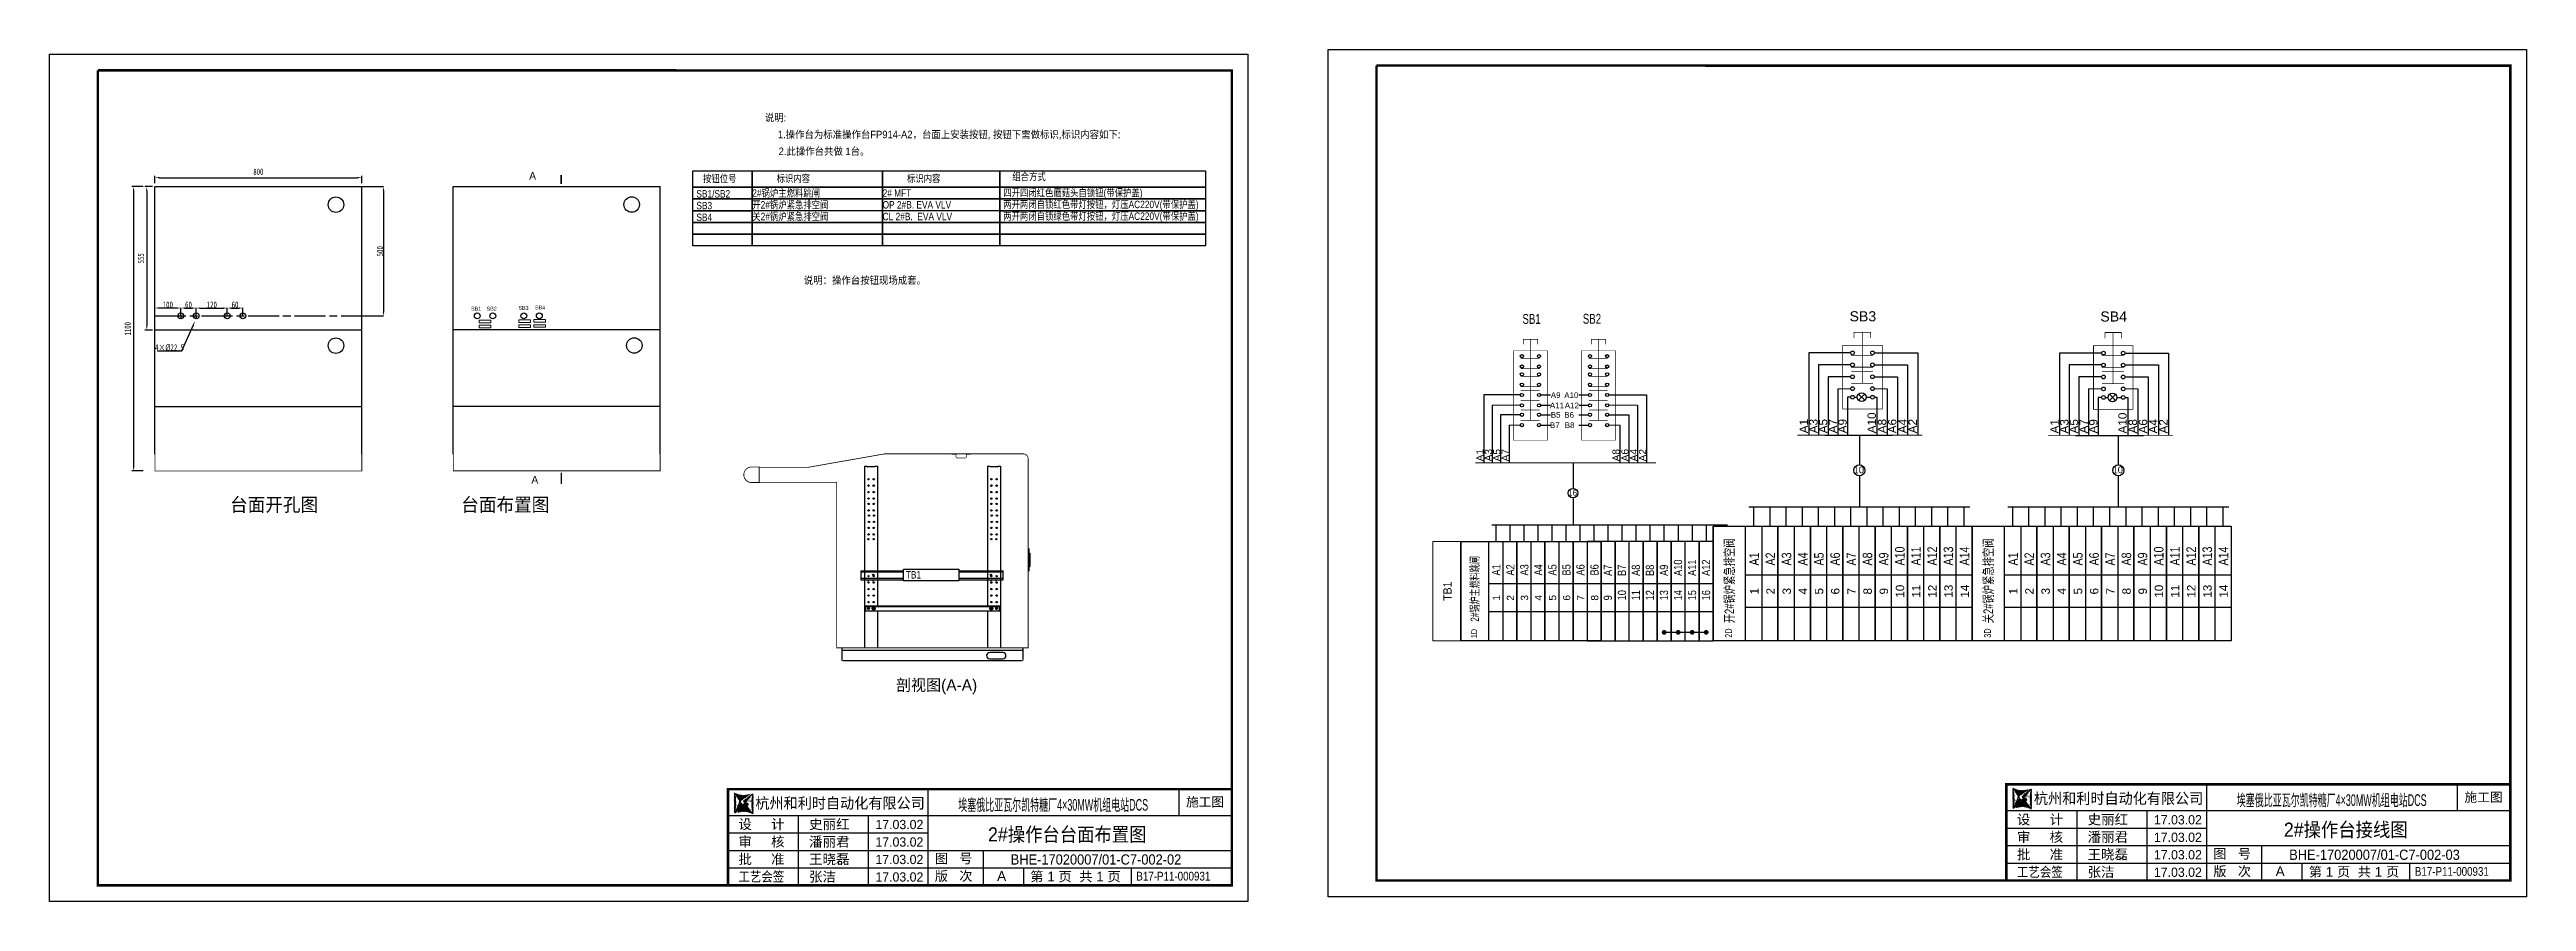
# Model space of a CAD drawing. Extents: x -6428 to 12880, y -7651 to 7267.
# Drawn here: x -1600 to 7976, y 53 to 3348 of the extents above; entities that cross this region are included whole.
import ezdxf
from ezdxf.enums import TextEntityAlignment as Align

# ---------------------------------------------------------------- set-up
doc = ezdxf.new("R2010")
doc.units = 0
doc.header["$LTSCALE"] = 10
doc.header["$MEASUREMENT"] = 0
doc.header["$PDMODE"] = 32
doc.linetypes.add('AM_ISO08W050', pattern=[18, 12, -1.5, 3, -1.5])
doc.layers.get('0').update_dxf_attribs({"linetype": 'CONTINUOUS'})
doc.layers.get('Defpoints').update_dxf_attribs({"linetype": 'CONTINUOUS'})
doc.layers.add('AM_7', color=4, linetype='AM_ISO08W050', lineweight=25)
for name, color, linetype in [('按钮开关指示灯', 7, 'CONTINUOUS'), ('接线端子', 7, 'CONTINUOUS'), ('操作台', 7, 'CONTINUOUS'), ('标准图框及表格', 7, 'CONTINUOUS')]:
    doc.layers.add(name, color=color, linetype=linetype)
doc.styles.add('HZ', font='arial.ttf')
doc.styles.get("Standard").update_dxf_attribs({"font": '', "width": 0.65})
doc.styles.get('Standard').set_extended_font_data('SimSun')
doc.dimstyles.new('AM_ISO', dxfattribs={"dimtxt": 3.5, "dimasz": 2.5, "dimexe": 1, "dimexo": 1, "dimgap": 1.5, "dimtad": 1, "dimdsep": 46, "dimtxsty": 'Standard', "dimcen": 0, "dimclrd": 256, "dimclre": 256, "dimclrt": 2, "dimadec": 0, "dimazin": 2, "dimtp": 0.1, "dimtm": 0.1, "dimtfac": 0.71, "dimtdec": 3, "dimtmove": 0, "dimatfit": 3, "dimfxl": 0, "dimlwd": -1, "dimlwe": -1, "dimarcsym": 0})
doc.dimstyles.get("Standard").update_dxf_attribs({"dimtxt": 25, "dimasz": 15, "dimexe": 0.18, "dimexo": 0.0625, "dimgap": 0.09, "dimtad": 0, "dimtoh": 1, "dimdec": 0, "dimzin": 0, "dimdsep": 46, "dimtxsty": 'Standard', "dimcen": 0.09, "dimadec": 0, "dimazin": 0, "dimtfac": 1, "dimtdec": 0, "dimtofl": 0, "dimtmove": 0, "dimatfit": 3, "dimfxl": 0, "dimtolj": 1, "dimtzin": 0, "dimarcsym": 0})
doc.dimstyles.new('STANDARD$0', dxfattribs={"dimtxt": 25, "dimasz": 15, "dimexe": 0.18, "dimexo": 0.0625, "dimgap": 0.09, "dimtad": 0, "dimtoh": 1, "dimdec": 0, "dimzin": 0, "dimdsep": 46, "dimtxsty": 'Standard', "dimcen": 0.09, "dimadec": 0, "dimazin": 0, "dimtfac": 1, "dimtdec": 0, "dimtofl": 0, "dimtmove": 0, "dimatfit": 3, "dimfxl": 0, "dimtolj": 1, "dimtzin": 0, "dimarcsym": 0})
pattern_1 = [(45, (62644.006745, -8867.19947), (-0.05850869549, 0.05850869549), [])]

msp = doc.modelspace()

# ---------------------------------------------------------------- texts
at = {"style": 'HZ', "width": 0.7}
for tag, p in [('SB1', (4129.721, 2286.656)), ('SB2', (4362.908, 2287.186))]:
    msp.add_attdef(tag, text='按钮型号', height=38.2981, dxfattribs=at).set_placement(p, align=Align.CENTER)
at = {"layer": '接线端子', "style": 'HZ'}
msp.add_attdef('16', text='8', height=22.536, dxfattribs=at).set_placement((4287.804, 1622.737), align=Align.CENTER)
at = {"layer": '接线端子', "style": 'HZ', "width": 0.7}
msp.add_attdef('2#锅炉主燃料跳闸', text='端子上标识', height=31.9443, rotation=90, dxfattribs=at).set_placement((3925.7, 1262.073), align=Align.CENTER)
at = {"layer": '接线端子', "style": 'HZ'}
for tag, p, s, height, width in [('A1', (4009.058, 1313.442), '线号', 31.9443, 0.8), ('A2', (4063.283, 1313.442), '线号', 31.9443, 0.8), ('A3', (4117.507, 1313.442), '线号', 31.9443, 0.8), ('A4', (4171.731, 1313.442), '线号', 31.9443, 0.8), ('A5', (4225.956, 1313.442), '线号', 31.9443, 0.8), ('B5', (4280.18, 1313.442), '线号', 31.9443, 0.8), ('A6', (4334.404, 1313.442), '线号', 31.9443, 0.8), ('B6', (4388.629, 1313.442), '线号', 31.9443, 0.8), ('1D', (3918.607, 1071.438), '端子标识', 22.8174, 0.7)]:
    msp.add_attdef(tag, p, s, height=height, rotation=90, dxfattribs=dict(at, width=width))
for tag, p in [('1', (4007.707, 1227.359)), ('2', (4061.931, 1227.359)), ('3', (4116.156, 1227.359)), ('4', (4170.38, 1227.359)), ('5', (4224.604, 1227.359)), ('6', (4278.828, 1227.359)), ('7', (4333.053, 1227.359)), ('8', (4387.277, 1227.359))]:
    msp.add_attdef(tag, text='端子序号', height=28.1696, rotation=90, dxfattribs=at).set_placement(p, align=Align.CENTER)
at = {"layer": '操作台', "style": 'HZ', "width": 0.9}
for s, height, p in [('说明:', 28.8462, (1164.935, 3069.497)), ('1.操作台为标准操作台FP914-A2，台面上安装按钮, 按钮下需做标识,标识内容如下:', 28.84615, (1215.592, 3004.532)), ('2.此操作台共做 1台。', 28.84615, (1218.46, 2939.649)), ('SB1', 15, (29.615, 2337.971)), ('SB2', 15, (89.615, 2337.971)), ('SB3', 15, (212.735, 2340.923)), ('SB4', 15, (276.983, 2342.573))]:
    msp.add_text(s, height=height, dxfattribs=at).set_placement(p)
at = {"layer": '操作台', "style": 'HZ', "width": 0.95}
for s, height, p in [('A', 30, (267.534, 2858.936)), ('A', 30, (275.923, 1684.016)), ('台面开孔图', 52.5, (-732.122, 1588.646)), ('台面布置图', 52.5, (161.857, 1588.646)), ('剖视图(A-A)', 45, (1829.005, 886.803))]:
    msp.add_text(s, height=height, dxfattribs=at).set_placement(p, align=Align.MIDDLE)
at = {"layer": '操作台', "linetype": 'Continuous', "lineweight": 5, "style": 'HZ', "width": 0.8}
for s, height, p in [('组合方式', 28.8462, (2121.978, 2841.613)), ('SB1/SB2', 28.8462, (900.475, 2775.013)), ('按钮位号', 28.8462, (926.137, 2834.095)), ('2#锅炉主燃料跳闸', 28.8462, (1116.66, 2778.041)), ('标识内容', 28.8462, (1210.717, 2834.095)), ('2# MFT', 28.8462, (1620.457, 2778.041)), ('标识内容', 28.8462, (1714.513, 2834.095)), ('四开四闭红色蘑菇头自锁钮(带保护盖)', 28.84615, (2086.925, 2779.43)), ('SB3', 28.8462, (900.475, 2729.677)), ('SB4', 28.8462, (900.475, 2684.341)), ('关2#锅炉紧急排空阀', 28.8462, (1116.66, 2687.369)), ('开2#锅炉紧急排空阀', 28.8462, (1116.66, 2732.705)), ('OP 2#B. EVA VLV', 28.84615, (1620.457, 2732.705)), ('CL 2#B.  EVA VLV', 28.84615, (1620.457, 2687.369)), ('两开两闭自锁红色带灯按钮，灯压AC220V(带保护盖)', 28.84615, (2086.925, 2734.093)), ('两开两闭自锁绿色带灯按钮，灯压AC220V(带保护盖)', 28.84615, (2086.925, 2688.757)), ('TB1', 28.8462, (1710.09, 1301.986))]:
    msp.add_text(s, height=height, dxfattribs=at).set_placement(p)
at = {"layer": '操作台', "color": 3, "style": 'HZ', "width": 0.9}
msp.add_text('说明：操作台按钮现场成套。', height=28.84615, dxfattribs=at).set_placement((1315.848, 2440.898))
at = {"layer": '操作台', "linetype": 'Continuous', "lineweight": 5, "style": 'HZ'}
for s, p in [('A9', (4203.913, 2000.069)), ('A10', (4255.801, 2000.069)), ('A11', (4200.488, 1960.11)), ('B5', (4203.913, 1923.645)), ('A12', (4257.857, 1960.11)), ('B6', (4255.801, 1923.645)), ('B7', (4200.488, 1883.686)), ('B8', (4257.857, 1883.686))]:
    msp.add_text(s, height=22, dxfattribs=at).set_placement(p)
for s, p in [('A1', (3943.992, 1755.009)), ('A3', (3976.481, 1755.009)), ('A5', (4008.971, 1755.009)), ('A7', (4041.46, 1755.009)), ('A8', (4470.266, 1755.009)), ('A6', (4504.423, 1755.009)), ('A4', (4538.579, 1755.009)), ('A2', (4572.735, 1755.009))]:
    msp.add_text(s, height=28, rotation=90, dxfattribs=at).set_placement(p)
at = {"layer": '操作台', "linetype": 'Continuous', "lineweight": 5, "style": 'HZ', "width": 0.8}
for s, height, p in [('A7', 31.9443, (4440.342, 1312)), ('B7', 31.9443, (4494.566, 1312)), ('A8', 31.9443, (4548.79, 1312)), ('B8', 31.9443, (4603.015, 1312)), ('A9', 31.9443, (4657.239, 1312)), ('A10', 31.9443, (4711.463, 1312)), ('A11', 31.9443, (4765.688, 1312)), ('A12', 31.9443, (4819.912, 1312)), ('10', 31.9443, (4494.566, 1217.506)), ('11', 31.9443, (4548.79, 1217.506)), ('12', 31.9443, (4603.015, 1217.506)), ('13', 31.9443, (4657.239, 1217.506)), ('14', 31.9443, (4711.463, 1217.506)), ('15', 31.9443, (4765.688, 1217.506)), ('16', 31.9443, (4819.912, 1217.506)), ('9', 31.944, (4440.342, 1217.506))]:
    msp.add_text(s, height=height, rotation=90, dxfattribs=at).set_placement(p)
at = {"layer": '操作台', "style": 'HZ', "width": 0.9}
msp.add_text('TB1', height=32.0192, rotation=90, dxfattribs=at).set_placement((3820.274, 1216.085))

# ---------------------------------------------------------------- blocks, each defined once
blk = doc.blocks.new('A4横图框')
at = {"layer": '标准图框及表格'}
h = blk.add_hatch(dxfattribs=at)
h.set_pattern_fill('ANSI31', color=5, scale=0.66195, style=0)
h.set_pattern_definition(pattern_1)
edge = h.paths.add_edge_path()
edge.add_arc((172.05, 30.69), 4.39, 238.10921, 291.65316)
edge.add_line((173.67, 26.62), (171.2, 24.96))
edge.add_arc((159.31, 24.32), 10.76, 346.39153, 374.25003)
edge.add_line((169.76, 21.79), (171.91, 23.56))
edge.add_line((171.42, 24.17), (171.8, 24.12))
edge.add_spline(control_points=[(171.91, 23.56), (171.98, 23.63), (172.11, 23.75), (172.1, 24.09), (171.9, 24.11), (171.8, 24.12)], knot_values=[0, 0, 0, 0, 0.483943, 0.876798, 1.327118, 1.327118, 1.327118, 1.327118], weights=[1, 1, 1, 1, 1, 1], degree=3, periodic=0)
edge.add_spline(control_points=[(171.2, 24.96), (171.14, 24.91), (171.03, 24.83), (170.96, 24.71), (170.93, 24.66)], knot_values=[0, 0, 0, 0, 0.371472, 0.6709, 0.6709, 0.6709, 0.6709], weights=[1, 1, 1, 1, 1], degree=3, periodic=0)
edge.add_spline(control_points=[(171.02, 24.8), (170.97, 24.75), (170.89, 24.63), (170.91, 24.37), (171.14, 24.2), (171.33, 24.18), (171.42, 24.17)], knot_values=[0.75416, 0.75416, 0.75416, 0.75416, 1.341858, 2.04305, 2.907443, 3.72251, 3.72251, 3.72251, 3.72251], weights=[1, 1, 1, 1, 1, 1, 1], degree=3, periodic=0)
h = blk.add_hatch(dxfattribs=at)
h.set_pattern_fill('ANSI31', color=3, scale=0.66195, style=0)
h.set_pattern_definition(pattern_1)
edge = h.paths.add_edge_path()
edge.add_line((172.3, 24.52), (172.72, 24.47))
edge.add_spline(control_points=[(172.19, 25.08), (172.12, 25.01), (171.99, 24.89), (172, 24.55), (172.2, 24.53), (172.3, 24.52)], knot_values=[0, 0, 0, 0, 0.483943, 0.876798, 1.327118, 1.327118, 1.327118, 1.327118], weights=[1, 1, 1, 1, 1, 1], degree=3, periodic=0)
edge.add_line((174.34, 26.85), (172.19, 25.08))
edge.add_spline(control_points=[(173.11, 23.88), (173.14, 23.92), (173.21, 24.02), (173.19, 24.27), (172.96, 24.45), (172.77, 24.47), (172.68, 24.47)], knot_values=[0.894734, 0.894734, 0.894734, 0.894734, 1.341858, 2.04305, 2.907443, 3.72251, 3.72251, 3.72251, 3.72251], weights=[1, 1, 1, 1, 1, 1, 1], degree=3, periodic=0)
edge.add_line((173.03, 23.79), (173.12, 23.89))
edge.add_line((172.91, 23.68), (173.03, 23.79))
edge.add_line((170.43, 22.03), (172.9, 23.68))
edge.add_arc((172.05, 17.95), 4.39, 58.10921, 111.65316)
edge.add_arc((184.79, 24.32), 10.76, 166.39153, 194.25003)
at = {"layer": '标准图框及表格', "color": 7}
for p, q in [((0, 210), (297, 210)), ((0, 0), (0, 210)), ((297, 210), (297, 0)), ((217.76, 4), (217.76, 27.84)), ((279.95, 21.34), (279.95, 27.84)), ((168.13, 21.34), (292.93, 21.34)), ((185.64, 4), (185.64, 21.34)), ((203, 4), (203, 21.34)), ((168.13, 17), (217.76, 17)), ((168.13, 12.67), (292.93, 12.67)), ((231.45, 4), (231.45, 12.67)), ((168.13, 8.34), (292.93, 8.34)), ((241.43, 4), (241.43, 8.34)), ((268.12, 4), (268.12, 8.34)), ((297, 0), (0, 0)), ((168.13, 4), (292.93, 4))]:
    blk.add_line(p, q, dxfattribs=at)
for points, const_width in [([(12, 206.02), (293, 206), (293, 4), (12, 4), (12, 206)], 0.6), ([(292.93, 27.84), (168.13, 27.84), (168.13, 4)], 0.65)]:
    blk.add_lwpolyline(points, dxfattribs=dict(at, const_width=const_width))
at = {"layer": '标准图框及表格', "color": 5, "style": 'HZ'}
for s, p in [('pgqh', (170.03, 25.8)), ('hollilas', (170.05, 23.71))]:
    blk.add_text(s, height=0.414, dxfattribs=at).set_placement(p)
at = {"layer": '标准图框及表格', "color": 3, "style": 'HZ'}
for s, height, p in [('auto', 0.689, (172.18, 24.65)), ('hollysys', 0.345, (172.31, 22.62))]:
    blk.add_text(s, height=height, dxfattribs=at).set_placement(p)
at = {"layer": '标准图框及表格', "color": 7, "style": 'HZ'}
for s, height, width, p in [('杭州和利时自动化有限公司', 2.7, 0.95, (174.93, 23.03)), ('工艺会签', 2.45, 0.85, (170.72, 4.93))]:
    blk.add_text(s, height=height, dxfattribs=dict(at, width=width)).set_placement(p)
for s, height, p in [('设     计', 2.45, (170.72, 17.93)), ('审     核', 2.45, (170.72, 13.59)), ('批     准', 2.45, (170.72, 9.26)), ('版   次', 2.4, (219.4, 5.12)), ('图   号', 2.4, (219.4, 9.45))]:
    blk.add_text(s, height=height, dxfattribs=at).set_placement(p)
at = {"layer": '标准图框及表格', "color": 7, "style": 'HZ', "flags": 8}
for tag, height, width, p in [('工程名称', 2.89, 0.65, (247.84, 22.94)), ('图纸名称', 3.5, 0.9, (252.22, 14.88))]:
    blk.add_attdef(tag, text='', height=height, dxfattribs=dict(at, width=width)).set_placement(p, align=Align.CENTER)
blk.add_attdef('设计阶段', text='', height=2.3, dxfattribs=at).set_placement((286.37, 23.55), align=Align.CENTER)
for tag, p, height in [('设计人', (188.23, 17.93), 2.45), ('审核人', (188.23, 13.59), 2.45), ('批准人', (188.23, 4.93), 2.45), ('会签人', (188.23, 9.26), 2.45), ('版次', (234.84, 5.12), 2.4), ('第几页共几页', (243.06, 4.99), 2.4)]:
    blk.add_attdef(tag, p, '', height=height, dxfattribs=at)
for tag, p, height, width in [('设计时间', (204.68, 17.93), 2.3, 0.95), ('审核时间', (204.68, 13.59), 2.3, 0.95), ('批准时间', (204.68, 4.93), 2.3, 0.95), ('会签时间', (204.68, 9.26), 2.3, 0.95), ('图纸编号', (238.21, 9.14), 2.53, 0.9), ('图纸标准', (269.35, 5.19), 2.17, 0.8)]:
    blk.add_attdef(tag, p, '', height=height, dxfattribs=dict(at, width=width))
blk = doc.blocks.new('*D109')
at = {"layer": 'Defpoints', "color": 0}
for p in [(-1231.7, 2817.6), (-1275.3, 1717.8), (-1231.7, 1717.8)]:
    blk.add_point(p, dxfattribs=at)
at = {"layer": '操作台'}
for p, q in [((-1238.7, 2817.6), (-1282.3, 2817.6)), ((-1275.3, 2800.1), (-1275.3, 1735.3)), ((-1238.7, 1717.8), (-1282.3, 1717.8))]:
    blk.add_line(p, q, dxfattribs=at)
for points in [[(-1272.4, 2800.1), (-1278.2, 2800.1), (-1275.3, 2817.6)], [(-1278.2, 1735.3), (-1272.4, 1735.3), (-1275.3, 1717.8)]]:
    blk.add_solid(points, dxfattribs=at)
at = {"layer": '操作台', "color": 7, "insert": (-1298, 2267.7), "char_height": 24.5, "attachment_point": 5, "rotation": 90}
blk.add_mtext('1100', dxfattribs=at)
blk = doc.blocks.new('*D110')
at = {"layer": 'Defpoints', "color": 0}
for p in [(-1193, 2823.6), (-393, 2852), (-393, 2823.6)]:
    blk.add_point(p, dxfattribs=at)
at = {"layer": '操作台'}
for p, q in [((-1193, 2830.6), (-1193, 2859)), ((-1175.5, 2852), (-410.5, 2852)), ((-393, 2830.6), (-393, 2859))]:
    blk.add_line(p, q, dxfattribs=at)
for points in [[(-1175.5, 2854.9), (-1175.5, 2849.1), (-1193, 2852)], [(-410.5, 2849.1), (-410.5, 2854.9), (-393, 2852)]]:
    blk.add_solid(points, dxfattribs=at)
at = {"layer": '操作台', "color": 7, "insert": (-793, 2874.8), "char_height": 24.5, "attachment_point": 5}
blk.add_mtext('800', dxfattribs=at)
blk = doc.blocks.new('*D111')
at = {"layer": 'Defpoints', "color": 0}
for p in [(-1195.8, 2817.6), (-1224.3, 2262.6), (-1195.8, 2262.6)]:
    blk.add_point(p, dxfattribs=at)
at = {"layer": '操作台'}
for p, q in [((-1202.8, 2817.6), (-1231.3, 2817.6)), ((-1224.3, 2800.1), (-1224.3, 2280.1)), ((-1202.8, 2262.6), (-1231.3, 2262.6))]:
    blk.add_line(p, q, dxfattribs=at)
for points in [[(-1221.4, 2800.1), (-1227.2, 2800.1), (-1224.3, 2817.6)], [(-1227.2, 2280.1), (-1221.4, 2280.1), (-1224.3, 2262.6)]]:
    blk.add_solid(points, dxfattribs=at)
at = {"layer": '操作台', "color": 7, "insert": (-1247, 2540.1), "char_height": 24.5, "attachment_point": 5, "rotation": 90}
blk.add_mtext('555', dxfattribs=at)
blk = doc.blocks.new('*D112')
at = {"layer": 'Defpoints', "color": 0}
for p in [(-1093, 2317.7), (-1033, 2347.9), (-1033, 2317.7)]:
    blk.add_point(p, dxfattribs=at)
at = {"layer": '操作台', "color": 0, "linetype": 'Continuous', "lineweight": -2}
for p, q in [((-1093, 2317.8), (-1093, 2348.1)), ((-1078, 2347.9), (-1048, 2347.9)), ((-1033, 2317.8), (-1033, 2348.1))]:
    blk.add_line(p, q, dxfattribs=at)
at = {"layer": '操作台', "color": 0}
for points in [[(-1078, 2350.4), (-1078, 2345.4), (-1093, 2347.9)], [(-1048, 2345.4), (-1048, 2350.4), (-1033, 2347.9)]]:
    blk.add_solid(points, dxfattribs=at)
at = {"layer": '操作台', "color": 0, "lineweight": 5, "insert": (-1063, 2360.5), "char_height": 25, "attachment_point": 5}
blk.add_mtext('\\A1;60', dxfattribs=at)
blk = doc.blocks.new('*D113')
at = {"layer": 'Defpoints', "color": 0}
for p in [(-1033.6, 2306.8), (-1038.2, 2296.5)]:
    blk.add_point(p, dxfattribs=at)
at = {"layer": '操作台', "color": 0, "lineweight": -2}
for p, q in [((-1033.7, 2306.8), (-1033.5, 2306.8)), ((-1033.6, 2306.7), (-1033.6, 2306.9)), ((-1089.4, 2182.1), (-1044.3, 2282.8)), ((-1182.8, 2182.1), (-1089.4, 2182.1))]:
    blk.add_line(p, q, dxfattribs=at)
at = {"layer": '操作台', "color": 0}
blk.add_solid([(-1042.1, 2281.8), (-1046.6, 2283.9), (-1038.2, 2296.5)], dxfattribs=at)
at = {"layer": '操作台', "color": 0, "insert": (-1136.1, 2194.7), "char_height": 25, "attachment_point": 5}
blk.add_mtext('\\A1;4×%%c22.5', dxfattribs=at)
blk = doc.blocks.new('*D114')
at = {"layer": 'Defpoints', "color": 0}
for p in [(-1193, 2347.9), (-1193, 2347.9), (-1093, 2347.9)]:
    blk.add_point(p, dxfattribs=at)
at = {"layer": '操作台', "color": 0, "lineweight": -2}
for p, q in [((-1193, 2348), (-1193, 2348.1)), ((-1108, 2347.9), (-1178, 2347.9)), ((-1093, 2348), (-1093, 2348.1))]:
    blk.add_line(p, q, dxfattribs=at)
at = {"layer": '操作台', "color": 0}
for points in [[(-1178, 2350.4), (-1178, 2345.4), (-1193, 2347.9)], [(-1108, 2345.4), (-1108, 2350.4), (-1093, 2347.9)]]:
    blk.add_solid(points, dxfattribs=at)
at = {"layer": '操作台', "color": 0, "insert": (-1143, 2360.5), "char_height": 25, "attachment_point": 5}
blk.add_mtext('\\A1;100', dxfattribs=at)
blk = doc.blocks.new('*D115')
at = {"layer": 'Defpoints', "color": 0}
for p in [(-393, 2817.6), (-422.5, 2317.5), (-309.5, 2317.5)]:
    blk.add_point(p, dxfattribs=at)
at = {"layer": '操作台', "color": 0, "lineweight": -2}
for p, q in [((-392.9, 2817.6), (-309.3, 2817.6)), ((-309.5, 2802.6), (-309.5, 2332.5)), ((-422.5, 2317.5), (-309.3, 2317.5))]:
    blk.add_line(p, q, dxfattribs=at)
at = {"layer": '操作台', "color": 0}
for points in [[(-307, 2802.6), (-312, 2802.6), (-309.5, 2817.6)], [(-312, 2332.5), (-307, 2332.5), (-309.5, 2317.5)]]:
    blk.add_solid(points, dxfattribs=at)
at = {"layer": '操作台', "color": 0, "insert": (-322.1, 2567.5), "char_height": 25, "attachment_point": 5, "rotation": 90}
blk.add_mtext('\\A1;500', dxfattribs=at)
blk = doc.blocks.new('*D116')
at = {"layer": 'Defpoints', "color": 0}
for p in [(-1033, 2317.7), (-913, 2347.9), (-913, 2317.7)]:
    blk.add_point(p, dxfattribs=at)
at = {"layer": '操作台', "color": 0, "linetype": 'Continuous', "lineweight": -2}
for p, q in [((-1033, 2317.8), (-1033, 2348.1)), ((-1018, 2347.9), (-928, 2347.9)), ((-913, 2317.8), (-913, 2348.1))]:
    blk.add_line(p, q, dxfattribs=at)
at = {"layer": '操作台', "color": 0}
for points in [[(-1018, 2350.4), (-1018, 2345.4), (-1033, 2347.9)], [(-928, 2345.4), (-928, 2350.4), (-913, 2347.9)]]:
    blk.add_solid(points, dxfattribs=at)
at = {"layer": '操作台', "color": 0, "lineweight": 5, "insert": (-973, 2360.5), "char_height": 25, "attachment_point": 5}
blk.add_mtext('\\A1;120', dxfattribs=at)
blk = doc.blocks.new('*D117')
at = {"layer": 'Defpoints', "color": 0}
for p in [(-913, 2317.7), (-853, 2347.9), (-853, 2317.7)]:
    blk.add_point(p, dxfattribs=at)
at = {"layer": '操作台', "color": 0, "linetype": 'Continuous', "lineweight": -2}
for p, q in [((-913, 2317.8), (-913, 2348.1)), ((-898, 2347.9), (-868, 2347.9)), ((-853, 2317.8), (-853, 2348.1))]:
    blk.add_line(p, q, dxfattribs=at)
at = {"layer": '操作台', "color": 0}
for points in [[(-898, 2350.4), (-898, 2345.4), (-913, 2347.9)], [(-868, 2345.4), (-868, 2350.4), (-853, 2347.9)]]:
    blk.add_solid(points, dxfattribs=at)
at = {"layer": '操作台', "color": 0, "lineweight": 5, "insert": (-883, 2360.5), "char_height": 25, "attachment_point": 5}
blk.add_mtext('\\A1;60', dxfattribs=at)
blk = doc.blocks.new('台内接线图12')
at = {"layer": '接线端子'}
for p, q in [((43.46, 26.98), (43.46, 18.22)), ((43.46, 14.95), (43.46, 5.75)), ((0, 0), (0, -34.14)), ((0, 0), (19.25, 0)), ((11.97, 5.75), (11.97, 0)), ((14.44, 0), (14.44, -34.14)), ((16.78, 5.75), (16.78, 0)), ((19.25, 0), (19.25, -34.14)), ((19.25, 0), (19.25, -34.14)), ((19.25, 0), (19.25, -34.14)), ((19.25, 0), (19.25, -34.14)), ((19.25, 0), (19.25, -34.14)), ((21.59, 5.75), (21.59, 0)), ((26.4, 5.75), (26.4, 0)), ((28.87, 0), (28.87, -34.14)), ((28.87, 0), (28.87, -34.14)), ((28.87, 0), (28.87, -34.14)), ((28.87, 0), (28.87, -34.14)), ((28.87, 0), (28.87, -34.14)), ((28.87, 0), (28.87, -34.14)), ((31.22, 5.75), (31.22, 0)), ((36.03, 5.75), (36.03, 0)), ((38.5, 0), (38.5, -34.14)), ((38.5, 0), (38.5, -34.14)), ((38.5, 0), (38.5, -34.14)), ((38.5, 0), (38.5, -34.14)), ((38.5, 0), (38.5, -34.14)), ((38.5, 0), (38.5, -34.14)), ((38.5, 0), (38.5, -34.14)), ((38.5, 0), (38.5, -34.14)), ((38.5, 0), (38.5, -34.14)), ((40.84, 5.75), (40.84, 0)), ((45.65, 5.75), (45.65, 0)), ((48.12, 0), (48.12, -34.14)), ((48.12, 0), (48.12, -34.14)), ((48.12, 0), (48.12, -34.14)), ((48.12, 0), (48.12, -34.14)), ((48.12, 0), (48.12, -34.14)), ((48.12, 0), (48.12, -34.14)), ((48.12, 0), (48.12, -34.14)), ((48.12, 0), (48.12, -34.14)), ((48.12, 0), (48.12, -34.14)), ((48.12, 0), (48.12, -34.14)), ((48.12, 0), (48.12, -34.14)), ((48.12, 0), (48.12, -34.14)), ((48.12, 0), (48.12, -34.14)), ((48.12, -34.14), (48.12, 0)), ((48.12, 0), (48.12, -34.14)), ((50.47, 5.75), (50.47, 0)), ((52.94, 0), (52.94, -34.14)), ((55.28, 5.75), (55.28, 0)), ((57.75, 0), (57.75, -34.14)), ((57.75, 0), (57.75, -34.14)), ((57.75, 0), (57.75, -34.14)), ((57.75, 0), (57.75, -34.14)), ((57.75, 0), (57.75, -34.14)), ((57.75, 0), (57.75, -34.14)), ((57.75, 0), (57.75, -34.14)), ((57.75, 0), (57.75, -34.14)), ((57.75, 0), (57.75, -34.14)), ((57.75, 0), (57.75, -34.14)), ((57.75, 0), (57.75, -34.14)), ((57.75, 0), (57.75, -34.14)), ((57.75, 0), (57.75, -34.14)), ((57.75, 0), (57.75, -34.14)), ((57.75, 0), (57.75, -34.14)), ((57.75, -34.14), (57.75, 0)), ((57.75, 0), (57.75, -34.14)), ((60.09, 5.75), (60.09, 0)), ((62.56, 0), (62.56, -34.14)), ((64.9, 5.75), (64.9, 0)), ((67.37, 0), (67.37, -34.14)), ((67.37, 0), (67.37, -34.14)), ((67.37, 0), (67.37, -34.14)), ((67.37, 0), (67.37, -34.14)), ((67.37, 0), (67.37, -34.14)), ((67.37, 0), (67.37, -34.14)), ((67.37, 0), (67.37, -34.14)), ((67.37, 0), (67.37, -34.14)), ((67.37, 0), (67.37, -34.14)), ((67.37, 0), (67.37, -34.14)), ((67.37, 0), (67.37, -34.14)), ((67.37, 0), (67.37, -34.14)), ((67.37, 0), (67.37, -34.14)), ((67.37, 0), (67.37, -34.14)), ((67.37, 0), (67.37, -34.14)), ((67.37, 0), (67.37, -34.14)), ((67.37, 0), (67.37, -34.14)), ((67.37, 0), (67.37, -34.14)), ((67.37, 0), (67.37, -34.14)), ((67.37, 0), (67.37, -34.14)), ((67.37, -34.14), (67.37, 0)), ((67.37, 0), (67.37, -34.14)), ((69.71, 5.75), (69.71, 0)), ((72.18, 0), (72.18, -34.14)), ((74.53, 5.75), (74.53, 0)), ((77, 0), (77, -34.14)), ((77, 0), (77, -34.14)), ((77, 0), (77, -34.14)), ((77, 0), (77, -34.14)), ((77, 0), (77, -34.14)), ((9.62, -34.14), (9.62, 0)), ((19.25, -34.14), (19.25, 0)), ((19.25, 0), (19.25, -34.14)), ((24.06, 0), (24.06, -34.14)), ((28.87, 0), (28.87, -34.14)), ((28.87, 0), (28.87, -34.14)), ((28.87, 0), (28.87, -34.14)), ((28.87, 0), (28.87, -34.14)), ((28.87, -34.14), (28.87, 0)), ((28.87, 0), (28.87, -34.14)), ((33.69, 0), (33.69, -34.14)), ((38.5, 0), (38.5, -34.14)), ((38.5, 0), (38.5, -34.14)), ((38.5, 0), (38.5, -34.14)), ((38.5, 0), (38.5, -34.14)), ((38.5, 0), (38.5, -34.14)), ((38.5, 0), (38.5, -34.14)), ((38.5, -34.14), (38.5, 0)), ((38.5, 0), (38.5, -34.14)), ((43.31, 0), (43.31, -34.14)), ((48.12, 0), (48.12, -34.14)), ((48.12, 0), (48.12, -34.14)), ((9.62, -14.44), (19.25, -14.44)), ((19.25, -14.44), (28.87, -14.44)), ((28.87, -14.44), (38.5, -14.44)), ((38.5, -14.44), (48.12, -14.44)), ((48.12, -14.44), (57.75, -14.44)), ((57.75, -14.44), (67.37, -14.44)), ((67.37, -14.44), (77, -14.44)), ((9.62, -24.06), (19.25, -24.06)), ((19.25, -24.06), (28.87, -24.06)), ((28.87, -24.06), (38.5, -24.06)), ((38.5, -24.06), (48.12, -24.06)), ((48.12, -24.06), (57.75, -24.06)), ((57.75, -24.06), (67.37, -24.06)), ((67.37, -24.06), (77, -24.06)), ((19.25, -34.14), (0, -34.14))]:
    blk.add_line(p, q, dxfattribs=at)
for points in [[(0, 0), (77, 0), (77, -34.14), (0, -34.14), (0, 0)], [(10.61, 5.75), (76.31, 5.75)]]:
    blk.add_lwpolyline(points, dxfattribs=at)
blk.add_circle((43.46, 16.59), 1.64, dxfattribs=at)
at = {"layer": '接线端子', "style": 'HZ'}
blk.add_attdef('线数量', text='', height=2, dxfattribs=at).set_placement((43.28, 15.74), align=Align.CENTER)
for tag, p, height, width in [('A10', (56.9, -11.71), 2.84, 0.8), ('A11', (61.72, -11.71), 2.84, 0.8), ('A12', (66.53, -11.71), 2.84, 0.8), ('A13', (71.34, -11.71), 2.84, 0.8), ('A14', (76.15, -11.71), 2.84, 0.8), ('A1', (13.59, -11.71), 2.84, 0.8), ('A2', (18.4, -11.71), 2.84, 0.8), ('A3', (23.22, -11.71), 2.84, 0.8), ('A4', (28.03, -11.71), 2.84, 0.8), ('A5', (32.84, -11.71), 2.84, 0.8), ('A6', (37.65, -11.71), 2.84, 0.8), ('A7', (42.47, -11.71), 2.84, 0.8), ('A8', (47.28, -11.71), 2.84, 0.8), ('A9', (52.09, -11.71), 2.84, 0.8), ('1D', (5.57, -33.18), 2.02, 0.7)]:
    blk.add_attdef(tag, p, '', height=height, rotation=90, dxfattribs=dict(at, width=width))
at = {"layer": '接线端子', "style": 'HZ', "width": 0.7}
blk.add_attdef('紧急停机', text='', height=2.83, rotation=90, dxfattribs=at).set_placement((6.19, -16.26), align=Align.CENTER)
at = {"layer": '接线端子', "style": 'HZ'}
for tag, p in [('1', (13.47, -19.35)), ('2', (18.28, -19.35)), ('3', (23.1, -19.35)), ('4', (27.91, -19.35)), ('5', (32.72, -19.35)), ('6', (37.53, -19.35)), ('7', (42.35, -19.35)), ('8', (47.16, -19.35)), ('9', (51.97, -19.35)), ('10', (56.78, -19.35)), ('11', (61.6, -19.35)), ('12', (66.41, -19.35)), ('13', (71.22, -19.35)), ('14', (76.03, -19.35))]:
    blk.add_attdef(tag, text='', height=2.5, rotation=90, dxfattribs=at).set_placement(p, align=Align.CENTER)
blk = doc.blocks.new('两常开两常闭带灯按钮3')
for p, q in [((2.39, -2.21), (-10.1, -2.21)), ((-10.1, -2.21), (-10.1, -26.69)), ((-7.22, -5.75), (-7.22, -26.69)), ((2.39, -5.75), (-7.22, -5.75)), ((9.39, -2.21), (22.33, -2.21)), ((9.39, -5.75), (19.29, -5.75)), ((19.29, -5.75), (19.29, -26.69)), ((22.33, -2.21), (22.33, -26.69)), ((2.39, -9.32), (-4.34, -9.32)), ((-4.34, -9.32), (-4.34, -26.69)), ((-1.45, -12.86), (-1.45, -26.69)), ((4.72, -14.48), (6.56, -16.32)), ((5.64, -15.4), (6.56, -14.48)), ((9.39, -9.32), (16.26, -9.32)), ((13.23, -12.86), (13.23, -26.69)), ((16.26, -9.32), (16.26, -26.69)), ((1.43, -15.4), (1.43, -26.69)), ((2.39, -15.4), (1.43, -15.4)), ((3.5, -15.4), (4.33, -15.4)), ((4.72, -16.32), (5.64, -15.4)), ((6.94, -15.4), (8.29, -15.4)), ((9.39, -15.4), (10.2, -15.4)), ((10.2, -15.4), (10.2, -26.69)), ((-5.33, -26.69), (14.84, -26.69)), ((-5.33, -26.69), (14.84, -26.69))]:
    blk.add_line(p, q)
at = {"lineweight": 0}
for p, q in [((2.39, -12.86), (-1.45, -12.86)), ((9.39, -12.86), (13.23, -12.86))]:
    blk.add_line(p, q, dxfattribs=at)
for points, const_width in [([(0, 0), (11.78, 0), (11.78, -18.92), (0, -18.92), (0, 0)], 0.221), ([(8.32, 3.9), (3.31, 3.9)], 0.221), ([(3.4, 4.01), (3.4, 2.22)], 0.221), ([(5.81, -11.28), (5.81, 3.9)], 0.221), ([(8.32, 4.01), (8.32, 2.22)], 0.221), ([(2.48, -2.91), (9.06, -2.91)], 0.221), ([(2.48, -6.46), (9.06, -6.46)], 0.221), ([(2.56, -7.74), (9.06, -7.74)], 0.221), ([(2.56, -11.28), (9.06, -11.28)], 0.221), ([(-13.53, -26.69), (23.65, -26.69)], 0.253)]:
    blk.add_lwpolyline(points, dxfattribs=dict(const_width=const_width))
for centre, radius in [((2.95, -2.22), 0.552), ((2.95, -5.77), 0.552), ((8.84, -2.22), 0.552), ((8.84, -5.77), 0.552), ((2.95, -9.32), 0.552), ((2.95, -12.86), 0.552), ((5.64, -15.4), 1.31), ((8.84, -9.32), 0.552), ((8.84, -12.86), 0.552), ((2.95, -15.4), 0.552), ((8.84, -15.4), 0.552)]:
    blk.add_circle(centre, radius)
at = {"style": 'HZ', "width": 0.7}
blk.add_attdef('SB', text='', height=2.95, dxfattribs=at).set_placement((6, 7.17), align=Align.CENTER)
at = {"lineweight": 0, "style": 'HZ', "width": 0.7}
for tag, p in [('A10', (9.88, -26.13)), ('A1', (-10.33, -26.13)), ('A3', (-7.44, -26.13)), ('A5', (-4.56, -26.13)), ('A7', (-1.68, -26.13)), ('A9', (1.2, -26.13)), ('A8', (12.96, -26.13)), ('A6', (15.99, -26.13)), ('A4', (19.02, -26.13)), ('A2', (22.05, -26.13))]:
    blk.add_attdef(tag, p, '', height=2.5, rotation=90, dxfattribs=at)

# ---------------------------------------------------------------- dimensions: what is measured, and where the dimension line sits
at = {"layer": '操作台', "color": 7}
dim = msp.add_linear_dim(base=(-392.958, 2852.004), p1=(-1192.958, 2823.595), p2=(-392.958, 2823.595), dimstyle='AM_ISO', override={"dimscale": 7, "dimclrt": 7, "dimtdec": 2}, dxfattribs=at)
dim.commit()
dim.dimension.update_dxf_attribs({"geometry": '*D110', "text_midpoint": (-792.958, 2874.754)})
dim = msp.add_linear_dim(base=(-1275.293, 1717.762), p1=(-1231.678, 2817.562), p2=(-1231.678, 1717.762), angle=90, text='1100', dimstyle='AM_ISO', override={"dimscale": 7, "dimclrt": 7, "dimtdec": 2}, dxfattribs=at)
dim.commit()
dim.dimension.update_dxf_attribs({"geometry": '*D109', "text_midpoint": (-1298.043, 2267.662)})
dim = msp.add_linear_dim(base=(-1224.292, 2262.562), p1=(-1195.75, 2817.562), p2=(-1195.75, 2262.562), angle=90, dimstyle='AM_ISO', override={"dimscale": 7, "dimclrt": 7, "dimtdec": 2}, dxfattribs=at)
dim.commit()
dim.dimension.update_dxf_attribs({"geometry": '*D111', "text_midpoint": (-1247.042, 2540.062)})
at = {"layer": '操作台', "color": 3}
dim = msp.add_linear_dim(base=(-309.481, 2317.499), p1=(-392.958, 2817.562), p2=(-422.547, 2317.499), angle=90, dimstyle='STANDARD$0', override={"dimtad": 1, "dimarcsym": 1}, dxfattribs=at)
dim.commit()
dim.dimension.update_dxf_attribs({"geometry": '*D115', "text_midpoint": (-309.481, 2567.531), "dimtype": 160})
dim = msp.add_radius_dim(center=(-1033.627, 2306.793), mpoint=(-1038.22, 2296.523), text='4×%%c22.5', dimstyle='Standard', override={"dimtad": 1, "dimarcsym": 1}, dxfattribs=at)
dim.commit()
dim.dimension.update_dxf_attribs({"geometry": '*D113', "text_midpoint": (-1089.41, 2182.072), "dimtype": 164})
at = {"layer": '操作台'}
dim = msp.add_linear_dim(base=(-1192.958, 2347.939), p1=(-1092.958, 2347.939), p2=(-1192.958, 2347.939), dimstyle='STANDARD$0', override={"dimtad": 1, "dimarcsym": 1}, dxfattribs=at)
dim.commit()
dim.dimension.update_dxf_attribs({"geometry": '*D114', "text_midpoint": (-1142.958, 2360.529)})
at = {"layer": '操作台', "linetype": 'Continuous', "lineweight": 5}
for base, p1, p2, picture, middle in [((-1032.958, 2347.939), (-1092.958, 2317.711), (-1032.958, 2317.711), '*D112', (-1062.958, 2360.529)), ((-912.958, 2347.939), (-1032.958, 2317.711), (-912.958, 2317.711), '*D116', (-972.958, 2360.529)), ((-852.958, 2347.939), (-912.958, 2317.711), (-852.958, 2317.711), '*D117', (-882.958, 2360.529))]:
    dim = msp.add_linear_dim(base=base, p1=p1, p2=p2, dimstyle='STANDARD$0', override={"dimtad": 1, "dimtmove": 1, "dimarcsym": 1}, dxfattribs=at)
    dim.commit()
    dim.dimension.update_dxf_attribs({"geometry": picture, "text_midpoint": middle})

# ---------------------------------------------------------------- hatches: boundary and pattern name
for points in [[(4651.422, 1093.87, 1), (4632.757, 1093.87, 1)], [(4705.646, 1093.87, 1), (4686.981, 1093.87, 1)], [(4759.871, 1093.87, 1), (4741.205, 1093.87, 1)], [(4814.095, 1093.87, 1), (4795.43, 1093.87, 1)]]:
    msp.add_hatch(color=256).paths.add_polyline_path(points)

# ---------------------------------------------------------------- linework, layer by layer
for p, q in [((4085.821, 2011.719), (3944.993, 2011.719)), ((3944.993, 2011.719), (3944.993, 1749.402)), ((4427.98, 2011.719), (4573.736, 2011.719)), ((4573.736, 2011.719), (4573.736, 1749.402)), ((3977.482, 1971.76), (3977.482, 1749.402)), ((4009.972, 1935.295), (4009.972, 1749.402)), ((4085.821, 1935.295), (4009.972, 1935.295)), ((4427.98, 1935.295), (4505.424, 1935.295)), ((4505.424, 1935.295), (4505.424, 1749.402)), ((4539.58, 1971.76), (4539.58, 1749.402)), ((4042.461, 1895.336), (4042.461, 1749.402)), ((4471.267, 1895.336), (4471.267, 1749.402))]:
    msp.add_line(p, q)
at = {"lineweight": 0}
for p, q in [((4085.821, 1971.76), (3977.482, 1971.76)), ((4427.98, 1971.76), (4539.58, 1971.76)), ((4085.821, 1895.336), (4042.461, 1895.336)), ((4427.98, 1895.336), (4471.267, 1895.336))]:
    msp.add_line(p, q, dxfattribs=at)
at = {"color": 6}
for p, q in [((1536.137, 1331.845), (1700.751, 1331.845)), ((1700.751, 1326.845), (1536.137, 1326.845)), ((1700.751, 1301.845), (1536.137, 1301.845)), ((1536.137, 1296.845), (1700.751, 1296.845)), ((1915.307, 1331.845), (2086.633, 1331.845)), ((2086.633, 1326.845), (1915.307, 1326.845)), ((2086.633, 1301.845), (1915.307, 1301.845)), ((1915.307, 1296.845), (2086.633, 1296.845)), ((2086.633, 1296.845), (2086.633, 1331.845))]:
    msp.add_line(p, q, dxfattribs=at)
for points, const_width in [([(4152.554, 2226.45), (4096.102, 2226.45)], 2.49), ([(4097.155, 2227.677), (4097.155, 2207.524)], 2.49), ([(4124.328, 1913.164), (4124.328, 2226.45)], 2.49), ([(4152.554, 2227.677), (4152.554, 2207.524)], 2.49), ([(4415.874, 2226.45), (4359.422, 2226.45)], 2.49), ([(4360.475, 2227.677), (4360.475, 2207.524)], 2.49), ([(4387.648, 1913.164), (4387.648, 2226.45)], 2.49), ([(4415.874, 2227.677), (4415.874, 2207.524)], 2.49), ([(4058.85, 2182.453), (4191.631, 2182.453), (4191.631, 1836.966), (4058.85, 1836.966), (4058.85, 2182.453)], 2.49), ([(4086.748, 2154.014), (4160.956, 2154.014)], 2.49), ([(4086.748, 2114.055), (4160.956, 2114.055)], 2.49), ([(4322.17, 2182.453), (4454.951, 2182.453), (4454.951, 1836.966), (4322.17, 1836.966), (4322.17, 2182.453)], 2.49), ([(4350.068, 2154.014), (4424.276, 2154.014)], 2.49), ([(4350.068, 2114.055), (4424.276, 2114.055)], 2.49), ([(4086.748, 2083.924), (4160.956, 2083.924)], 2.49), ([(4086.748, 2043.966), (4160.956, 2043.966)], 2.49), ([(4087.7, 2029.547), (4160.956, 2029.547)], 2.49), ([(4350.068, 2083.924), (4424.276, 2083.924)], 2.49), ([(4350.068, 2043.966), (4424.276, 2043.966)], 2.49), ([(4351.02, 2029.547), (4424.276, 2029.547)], 2.49), ([(4087.7, 1989.588), (4160.956, 1989.588)], 2.49), ([(4087.7, 1953.123), (4160.956, 1953.123)], 2.49), ([(4351.02, 1989.588), (4424.276, 1989.588)], 2.49), ([(4351.02, 1953.123), (4424.276, 1953.123)], 2.49), ([(4087.7, 1913.164), (4160.956, 1913.164)], 2.49), ([(4351.02, 1913.164), (4424.276, 1913.164)], 2.49), ([(3912.66, 1749.402), (4611.071, 1749.402)], 2.854)]:
    msp.add_lwpolyline(points, dxfattribs=dict(const_width=const_width))
at = {"const_width": 5.239}
for points in [[(4642, 1091.388, 1), (4642, 1096.628, 1)], [(4696.224, 1091.388, 1), (4696.224, 1096.628, 1)], [(4750.448, 1091.388, 1), (4750.448, 1096.628, 1)], [(4804.673, 1091.388, 1), (4804.673, 1096.628, 1)]]:
    msp.add_lwpolyline(points, format="xyb", close=True, dxfattribs=at)
for centre in [(4092.045, 2161.726), (4092.045, 2121.768), (4158.436, 2161.726), (4158.436, 2121.768), (4355.366, 2161.726), (4355.366, 2121.768), (4421.756, 2161.726), (4421.756, 2121.768), (4092.045, 2091.637), (4092.045, 2051.678), (4092.045, 2011.719), (4158.436, 2091.637), (4158.436, 2051.678), (4158.436, 2011.719), (4355.366, 2091.637), (4355.366, 2051.678), (4355.366, 2011.719), (4421.756, 2091.637), (4421.756, 2051.678), (4421.756, 2011.719), (4092.045, 1971.76), (4092.045, 1935.295), (4158.436, 1971.76), (4158.436, 1935.295), (4355.366, 1971.76), (4355.366, 1935.295), (4421.756, 1971.76), (4421.756, 1935.295), (4092.045, 1895.336), (4158.436, 1895.336), (4355.366, 1895.336), (4421.756, 1895.336)]:
    msp.add_circle(centre, 6.224)
at = {"layer": 'AM_7'}
for p, q in [((-1192.958, 2317.499), (-393.74, 2317.499)), ((-1092.958, 2317.711), (-1092.958, 2306.351)), ((-1032.958, 2317.711), (-1032.958, 2329.071)), ((-1032.958, 2317.711), (-1032.958, 2306.351))]:
    msp.add_line(p, q, dxfattribs=at)
at = {"layer": '接线端子'}
for p, q in [((4289.817, 1749.402), (4289.817, 1650.672)), ((4289.817, 1613.803), (4289.817, 1510.128)), ((3855.901, 1445.34), (3855.901, 1060.652)), ((3855.901, 1445.34), (4072.798, 1445.34)), ((3855.901, 1445.34), (3855.901, 1061.261)), ((3964.35, 1060.652), (3964.35, 1445.34)), ((3990.744, 1510.128), (3990.744, 1445.34)), ((4018.574, 1445.34), (4018.574, 1060.652)), ((4044.968, 1510.128), (4044.968, 1445.34)), ((4072.798, 1445.34), (4072.798, 1060.652)), ((4072.798, 1445.34), (4072.798, 1060.652)), ((4072.798, 1445.34), (4072.798, 1060.652)), ((4072.798, 1445.34), (4072.798, 1060.652)), ((4072.798, 1445.34), (4072.798, 1060.652)), ((4072.798, 1060.652), (4072.798, 1445.34)), ((4072.798, 1445.34), (4072.798, 1060.652)), ((4099.193, 1510.128), (4099.193, 1445.34)), ((4127.022, 1445.34), (4127.022, 1060.652)), ((4153.417, 1510.128), (4153.417, 1445.34)), ((4181.247, 1445.34), (4181.247, 1060.652)), ((4181.247, 1445.34), (4181.247, 1060.652)), ((4181.247, 1445.34), (4181.247, 1060.652)), ((4181.247, 1445.34), (4181.247, 1060.652)), ((4181.247, 1445.34), (4181.247, 1060.652)), ((4181.247, 1445.34), (4181.247, 1060.652)), ((4181.247, 1445.34), (4181.247, 1060.652)), ((4181.247, 1445.34), (4181.247, 1060.652)), ((4181.247, 1445.34), (4181.247, 1060.652)), ((4181.247, 1445.34), (4181.247, 1060.652)), ((4181.247, 1060.652), (4181.247, 1445.34)), ((4181.247, 1445.34), (4181.247, 1060.652)), ((4207.641, 1510.128), (4207.641, 1445.34)), ((4235.471, 1445.34), (4235.471, 1060.652)), ((4261.462, 1510.128), (4261.462, 1445.34)), ((4289.695, 1445.34), (4289.695, 1060.652)), ((4289.695, 1445.34), (4289.695, 1060.652)), ((4289.695, 1445.34), (4289.695, 1060.652)), ((4289.695, 1445.34), (4289.695, 1060.652)), ((4289.695, 1445.34), (4289.695, 1060.652)), ((4289.695, 1445.34), (4289.695, 1060.652)), ((4289.695, 1445.34), (4289.695, 1060.652)), ((4289.695, 1445.34), (4289.695, 1060.652)), ((4289.695, 1445.34), (4289.695, 1060.652)), ((4289.695, 1445.34), (4289.695, 1060.652)), ((4289.695, 1445.34), (4289.695, 1060.652)), ((4289.695, 1445.34), (4289.695, 1060.652)), ((4289.695, 1445.34), (4289.695, 1060.652)), ((4289.695, 1445.34), (4289.695, 1060.652)), ((4289.695, 1445.34), (4289.695, 1060.652)), ((4289.695, 1060.652), (4289.695, 1445.34)), ((4289.695, 1445.34), (4289.695, 1060.652)), ((4316.09, 1510.128), (4316.09, 1445.34)), ((4343.92, 1445.34), (4343.92, 1060.652)), ((4370.314, 1510.128), (4370.314, 1445.34)), ((4398.144, 1445.34), (4398.144, 1060.652)), ((4398.144, 1445.34), (4398.144, 1060.652)), ((4398.144, 1445.34), (4398.144, 1060.652)), ((4398.144, 1445.34), (4398.144, 1060.652)), ((4398.144, 1445.34), (4398.144, 1060.652)), ((4478.763, 1510.128), (4478.763, 1445.34)), ((4587.211, 1510.128), (4587.211, 1445.34)), ((4641.46, 1510.128), (4641.46, 1445.34)), ((4695.66, 1510.128), (4695.66, 1445.34)), ((4749.884, 1510.128), (4749.884, 1445.34)), ((4804.109, 1510.128), (4804.109, 1445.34)), ((3964.35, 1282.667), (4072.798, 1282.667)), ((4072.798, 1282.667), (4181.247, 1282.667)), ((4181.247, 1282.667), (4289.695, 1282.667)), ((4289.695, 1282.667), (4398.144, 1282.667)), ((3964.35, 1174.219), (4072.798, 1174.219)), ((4072.798, 1174.219), (4181.247, 1174.219)), ((4181.247, 1174.219), (4289.695, 1174.219)), ((4289.695, 1174.219), (4398.144, 1174.219)), ((4072.798, 1060.652), (3855.901, 1060.652))]:
    msp.add_line(p, q, dxfattribs=at)
for points in [[(3855.901, 1445.34), (4398.144, 1445.34), (4398.144, 1060.652), (3855.901, 1060.652), (3855.901, 1445.34)], [(3975.486, 1510.128), (4385.518, 1510.128)]]:
    msp.add_lwpolyline(points, dxfattribs=at)
msp.add_circle((4289.817, 1632.238), 18.435, dxfattribs=at)
at = {"layer": '操作台', "color": 3}
msp.add_line((2073.56, 2878.551), (2073.56, 2679.18), dxfattribs=at)
at = {"layer": '操作台', "color": 3, "linetype": 'Continuous'}
for p, q in [((-1192.958, 1782.762), (-1192.958, 2817.562)), ((-1192.958, 2817.562), (-392.958, 2817.562)), ((-392.958, 1782.762), (-392.958, 2817.562)), ((-39.491, 1783.225), (-39.491, 2818.025)), ((-39.491, 2818.025), (760.509, 2818.025)), ((760.509, 1783.225), (760.509, 2818.025)), ((1550.996, 1736.06), (1550.996, 1734.573)), ((1550.996, 1736.06), (1560.996, 1736.06)), ((1550.996, 1733.362), (1550.996, 1034.022)), ((1560.996, 1734.722), (1560.996, 1734.56)), ((1589.996, 1733.56), (1561.996, 1733.56)), ((1590.996, 1736.06), (1590.996, 1734.56)), ((1590.996, 1736.06), (1600.996, 1736.06)), ((1600.996, 1736.06), (1600.996, 1336.06)), ((2025.996, 1736.06), (2035.996, 1736.06)), ((2025.996, 1736.06), (2025.996, 1336.06)), ((2035.996, 1736.06), (2035.996, 1734.56)), ((2064.996, 1733.56), (2036.996, 1733.56)), ((2065.996, 1736.06), (2075.996, 1736.06)), ((2065.996, 1736.06), (2065.996, 1734.56)), ((2075.996, 1736.06), (2075.996, 1034.022)), ((1600.996, 1336.06), (1600.996, 1196.06)), ((2025.996, 1336.06), (2025.996, 1196.06)), ((1600.996, 1176.06), (1600.996, 1034.022)), ((2025.996, 1176.06), (2025.996, 1034.022)), ((1463.062, 1034.022), (1463.062, 988.522)), ((2158.562, 984.022), (1467.562, 984.022)), ((2085.562, 1016.022), (2034.562, 1016.022)), ((2034.562, 992.022), (2085.562, 992.022)), ((2163.062, 1034.022), (2163.062, 988.522))]:
    msp.add_line(p, q, dxfattribs=at)
at = {"layer": '操作台'}
for p, q in [((377.655, 2828.553), (377.655, 2861.997)), ((377.655, 2861.997), (377.655, 2828.553)), ((-392.958, 2262.562), (-1192.958, 2262.562)), ((760.509, 2263.025), (-39.491, 2263.025)), ((4164.66, 2011.719), (4202.261, 2011.719)), ((4311.751, 2011.719), (4349.142, 2011.719)), ((4164.66, 1971.76), (4202.261, 1971.76)), ((4164.66, 1935.295), (4202.261, 1935.295)), ((4311.751, 1971.76), (4349.142, 1971.76)), ((4311.751, 1935.295), (4349.142, 1935.295)), ((4164.66, 1895.336), (4202.261, 1895.336)), ((4311.751, 1895.336), (4349.142, 1895.336)), ((377.655, 1710.678), (377.655, 1677.234)), ((377.655, 1701.503), (377.655, 1668.059)), ((4343.92, 1445.34), (4343.92, 1060.652)), ((4398.144, 1445.34), (4343.92, 1445.34)), ((4385.518, 1510.128), (4886.372, 1510.128)), ((4398.144, 1060.652), (4398.144, 1445.34)), ((4398.144, 1445.34), (4398.144, 1060.652)), ((4452.368, 1445.34), (4398.144, 1445.34)), ((4425.256, 1445.34), (4425.256, 1510.128)), ((4452.368, 1060.652), (4452.368, 1445.34)), ((4452.368, 1060.652), (4452.368, 1445.34)), ((4452.368, 1445.34), (4452.368, 1060.652)), ((4506.593, 1445.34), (4452.368, 1445.34)), ((4506.593, 1060.652), (4506.593, 1445.34)), ((4560.817, 1445.34), (4506.593, 1445.34)), ((4533.705, 1445.34), (4533.705, 1510.128)), ((4560.817, 1060.652), (4560.817, 1445.34)), ((4560.817, 1060.652), (4560.817, 1445.34)), ((4560.817, 1445.34), (4560.817, 1060.652)), ((4615.041, 1445.34), (4560.817, 1445.34)), ((4615.041, 1060.652), (4615.041, 1445.34)), ((4615.041, 1445.34), (4615.041, 1060.652)), ((4669.266, 1445.34), (4615.041, 1445.34)), ((4615.066, 1060.64), (4615.066, 1445.328)), ((4669.266, 1060.652), (4669.266, 1445.34)), ((4669.266, 1060.652), (4669.266, 1445.34)), ((4669.266, 1445.34), (4669.266, 1060.652)), ((4723.49, 1445.34), (4669.266, 1445.34)), ((4723.49, 1060.652), (4723.49, 1445.34)), ((4777.714, 1445.34), (4723.49, 1445.34)), ((4777.714, 1060.652), (4777.714, 1445.34)), ((4777.714, 1060.652), (4777.714, 1445.34)), ((4777.714, 1445.34), (4777.714, 1060.652)), ((4831.938, 1445.34), (4777.714, 1445.34)), ((4831.963, 1060.64), (4831.963, 1445.328)), ((4343.92, 1282.667), (4398.144, 1282.667)), ((4398.144, 1282.667), (4452.368, 1282.667)), ((4452.368, 1282.667), (4506.593, 1282.667)), ((4506.593, 1282.667), (4560.817, 1282.667)), ((4560.817, 1282.667), (4615.041, 1282.667)), ((4615.041, 1282.667), (4669.266, 1282.667)), ((4669.266, 1282.667), (4723.49, 1282.667)), ((4723.49, 1282.667), (4777.714, 1282.667)), ((4777.714, 1282.667), (4831.938, 1282.667)), ((4343.92, 1174.219), (4398.144, 1174.219)), ((4398.144, 1174.219), (4452.368, 1174.219)), ((4452.368, 1174.219), (4506.593, 1174.219)), ((4506.593, 1174.219), (4560.817, 1174.219)), ((4560.817, 1174.219), (4615.041, 1174.219)), ((4615.041, 1174.219), (4669.266, 1174.219)), ((4669.266, 1174.219), (4723.49, 1174.219)), ((4723.49, 1174.219), (4777.714, 1174.219)), ((4777.714, 1174.219), (4831.938, 1174.219)), ((4343.92, 1060.652), (4398.144, 1060.652)), ((4398.144, 1060.652), (4452.368, 1060.652)), ((4452.368, 1060.652), (4506.593, 1060.652)), ((4506.593, 1060.652), (4560.817, 1060.652)), ((4560.817, 1060.652), (4615.041, 1060.652)), ((4615.041, 1060.652), (4669.266, 1060.652)), ((4642, 1094.008), (4804.673, 1094.008)), ((4669.266, 1060.652), (4723.49, 1060.652)), ((4723.49, 1060.652), (4777.714, 1060.652)), ((4777.714, 1060.652), (4831.938, 1060.652))]:
    msp.add_line(p, q, dxfattribs=at)
at = {"layer": '操作台', "linetype": 'Continuous', "lineweight": 5}
for p, q in [((650.419, 2748.025), (650.599, 2748.025)), ((650.509, 2747.935), (650.509, 2748.115)), ((660.419, 2203.025), (660.599, 2203.025)), ((660.419, 2203.025), (660.599, 2203.025)), ((660.509, 2202.935), (660.509, 2203.115)), ((660.509, 2202.935), (660.509, 2203.115))]:
    msp.add_line(p, q, dxfattribs=at)
at = {"layer": '操作台', "color": 7}
for p, q in [((-1192.958, 1967.762), (-392.958, 1967.762)), ((-39.491, 1968.225), (760.509, 1968.225))]:
    msp.add_line(p, q, dxfattribs=at)
at = {"layer": '操作台', "color": 2, "linetype": 'Continuous'}
for p, q in [((1868.634, 1785.041), (1870.034, 1783.041)), ((1882.814, 1785.041), (1884.215, 1783.041)), ((1896.994, 1785.041), (1898.395, 1783.041)), ((1555.496, 1191.741), (1554.544, 1195.294)), ((1561.602, 1194.06), (1561.066, 1196.06)), ((1568.328, 1194.06), (1567.792, 1196.06)), ((1575.055, 1194.06), (1574.519, 1196.06)), ((1581.781, 1194.06), (1581.245, 1196.06)), ((1588.508, 1194.06), (1587.972, 1196.06)), ((1595.234, 1194.06), (1594.698, 1196.06)), ((1601.961, 1194.06), (1601.425, 1196.06)), ((1608.687, 1194.06), (1608.151, 1196.06)), ((1615.414, 1194.06), (1614.878, 1196.06)), ((1622.14, 1194.06), (1621.604, 1196.06)), ((1628.867, 1194.06), (1628.331, 1196.06)), ((1635.593, 1194.06), (1635.057, 1196.06)), ((1642.32, 1194.06), (1641.784, 1196.06)), ((1649.046, 1194.06), (1648.51, 1196.06)), ((1655.773, 1194.06), (1655.237, 1196.06)), ((1662.499, 1194.06), (1661.963, 1196.06)), ((1669.226, 1194.06), (1668.69, 1196.06)), ((1675.952, 1194.06), (1675.416, 1196.06)), ((1682.679, 1194.06), (1682.143, 1196.06)), ((1689.405, 1194.06), (1688.869, 1196.06)), ((1696.132, 1194.06), (1695.596, 1196.06)), ((1702.858, 1194.06), (1702.322, 1196.06)), ((1709.585, 1194.06), (1709.049, 1196.06)), ((1716.311, 1194.06), (1715.776, 1196.06)), ((1723.038, 1194.06), (1722.502, 1196.06)), ((1729.764, 1194.06), (1729.229, 1196.06)), ((1736.491, 1194.06), (1735.955, 1196.06)), ((1743.217, 1194.06), (1742.682, 1196.06)), ((1749.944, 1194.06), (1749.408, 1196.06)), ((1756.67, 1194.06), (1756.135, 1196.06)), ((1763.397, 1194.06), (1762.861, 1196.06)), ((1770.123, 1194.06), (1769.588, 1196.06)), ((1776.85, 1194.06), (1776.314, 1196.06)), ((1783.576, 1194.06), (1783.041, 1196.06)), ((1790.303, 1194.06), (1789.767, 1196.06)), ((1797.03, 1194.06), (1796.494, 1196.06)), ((1803.756, 1194.06), (1803.22, 1196.06)), ((1810.483, 1194.06), (1809.947, 1196.06)), ((1817.209, 1194.06), (1816.673, 1196.06)), ((1823.936, 1194.06), (1823.4, 1196.06)), ((1830.662, 1194.06), (1830.126, 1196.06)), ((1837.389, 1194.06), (1836.853, 1196.06)), ((1844.115, 1194.06), (1843.579, 1196.06)), ((1850.842, 1194.06), (1850.306, 1196.06)), ((1857.568, 1194.06), (1857.032, 1196.06)), ((1864.295, 1194.06), (1863.759, 1196.06)), ((1871.021, 1194.06), (1870.485, 1196.06)), ((1877.748, 1194.06), (1877.212, 1196.06)), ((1884.474, 1194.06), (1883.938, 1196.06)), ((1891.201, 1194.06), (1890.665, 1196.06)), ((1897.927, 1194.06), (1897.391, 1196.06)), ((1904.654, 1194.06), (1904.118, 1196.06)), ((1911.38, 1194.06), (1910.844, 1196.06)), ((1918.107, 1194.06), (1917.571, 1196.06)), ((1924.833, 1194.06), (1924.297, 1196.06)), ((1931.56, 1194.06), (1931.024, 1196.06)), ((1938.286, 1194.06), (1937.75, 1196.06)), ((1945.013, 1194.06), (1944.477, 1196.06)), ((1951.739, 1194.06), (1951.203, 1196.06)), ((1958.466, 1194.06), (1957.93, 1196.06)), ((1965.192, 1194.06), (1964.656, 1196.06)), ((1971.919, 1194.06), (1971.383, 1196.06)), ((1978.645, 1194.06), (1978.109, 1196.06)), ((1985.372, 1194.06), (1984.836, 1196.06)), ((1992.098, 1194.06), (1991.562, 1196.06)), ((1998.825, 1194.06), (1998.289, 1196.06)), ((2005.551, 1194.06), (2005.015, 1196.06)), ((2012.278, 1194.06), (2011.742, 1196.06)), ((2019.004, 1194.06), (2018.468, 1196.06)), ((2025.731, 1194.06), (2025.195, 1196.06)), ((2032.457, 1194.06), (2031.921, 1196.06)), ((2039.184, 1194.06), (2038.648, 1196.06)), ((2045.91, 1194.06), (2045.374, 1196.06)), ((2052.637, 1194.06), (2052.101, 1196.06)), ((2059.363, 1194.06), (2058.828, 1196.06)), ((2066.09, 1194.06), (2065.554, 1196.06)), ((2073.496, 1191.522), (2072.494, 1195.264))]:
    msp.add_line(p, q, dxfattribs=at)
at = {"layer": '操作台', "color": 7, "linetype": 'Continuous'}
for p, q in [((2183.062, 1418.422), (2184.062, 1418.422)), ((2186.062, 1416.422), (2184.062, 1418.422)), ((2184.062, 1418.422), (2184.062, 1329.922)), ((2186.062, 1416.422), (2186.062, 1331.922)), ((2186.062, 1399.572), (2190.062, 1399.572)), ((2186.062, 1371.172), (2190.062, 1371.172)), ((2186.062, 1364.172), (2190.062, 1364.172)), ((2186.062, 1348.772), (2190.062, 1348.772)), ((2190.062, 1399.572), (2190.062, 1348.772)), ((2183.062, 1329.922), (2184.062, 1329.922)), ((2186.062, 1331.922), (2184.062, 1329.922)), ((1553.496, 1176.06), (1553.496, 1193.06)), ((2073.496, 1176.06), (1553.496, 1176.06)), ((1555.496, 1176.06), (1555.496, 1193.06)), ((1556.496, 1196.06), (2070.496, 1196.06)), ((1556.496, 1194.06), (2070.496, 1194.06)), ((1556.496, 1193.393), (1556.496, 1194.06)), ((1584.566, 1188.537), (1583.136, 1186.06)), ((1583.136, 1186.06), (1584.566, 1183.583)), ((1587.426, 1188.537), (1584.566, 1188.537)), ((1584.566, 1183.583), (1587.426, 1183.583)), ((1585.096, 1181.158), (1585.096, 1180.482)), ((1585.996, 1181.077), (1585.996, 1180.41)), ((1588.856, 1186.06), (1587.426, 1188.537)), ((1587.426, 1183.583), (1588.856, 1186.06)), ((2039.566, 1188.537), (2038.136, 1186.06)), ((2038.136, 1186.06), (2039.566, 1183.583)), ((2042.426, 1188.537), (2039.566, 1188.537)), ((2039.566, 1183.583), (2042.426, 1183.583)), ((2040.096, 1181.158), (2040.096, 1180.482)), ((2040.996, 1181.077), (2040.996, 1180.41)), ((2043.856, 1186.06), (2042.426, 1188.537)), ((2042.426, 1183.583), (2043.856, 1186.06)), ((2070.496, 1193.393), (2070.496, 1194.06)), ((2071.496, 1193.06), (2071.496, 1176.06)), ((2073.496, 1193.06), (2073.496, 1176.06)), ((2163.062, 1024.022), (1463.062, 1024.022))]:
    msp.add_line(p, q, dxfattribs=at)
at = {"layer": '操作台', "color": 6}
msp.add_line((1536.137, 1331.845), (1536.137, 1296.845), dxfattribs=at)
at = {"layer": '操作台', "color": 4}
for points in [[(887.098, 2878.551), (1116.14, 2878.551), (1116.14, 2814.992), (887.098, 2814.992)], [(1116.14, 2878.551), (1619.936, 2878.551), (1619.936, 2814.992), (1116.14, 2814.992)], [(1619.936, 2878.551), (2073.56, 2878.551), (2073.56, 2814.992), (1619.936, 2814.992)], [(2073.56, 2878.551), (2869.127, 2878.551), (2869.127, 2814.992), (2073.56, 2814.992)], [(887.098, 2814.992), (1116.14, 2814.992), (1116.14, 2769.656), (887.098, 2769.656)], [(1116.14, 2814.992), (1619.936, 2814.992), (1619.936, 2769.656), (1116.14, 2769.656)], [(1619.936, 2814.992), (2073.56, 2814.992), (2073.56, 2769.656), (1619.936, 2769.656)], [(2073.56, 2814.992), (2869.127, 2814.992), (2869.127, 2769.656), (2073.56, 2769.656)], [(887.098, 2769.656), (1116.14, 2769.656), (1116.14, 2724.32), (887.098, 2724.32)], [(887.098, 2724.32), (1116.14, 2724.32), (1116.14, 2678.984), (887.098, 2678.984)], [(1116.14, 2769.656), (1619.936, 2769.656), (1619.936, 2724.622), (1116.14, 2724.32)], [(1116.14, 2724.32), (1619.936, 2724.622), (1619.936, 2679.18), (1116.14, 2678.984)], [(1619.936, 2769.656), (2073.56, 2769.656), (2073.56, 2724.32), (1619.936, 2724.32)], [(1619.936, 2724.32), (2073.56, 2724.592), (2073.56, 2678.984), (1619.936, 2678.984)], [(2073.56, 2769.656), (2869.127, 2769.656), (2869.127, 2724.32), (2073.56, 2724.32)], [(2073.56, 2724.32), (2869.127, 2724.32), (2869.127, 2678.984), (2073.56, 2679.223)], [(887.098, 2678.984), (1116.14, 2678.984), (1116.14, 2633.648), (887.098, 2633.648)], [(887.098, 2633.648), (1116.14, 2633.648), (1116.14, 2588.312), (887.098, 2588.312)], [(1116.14, 2678.984), (1619.936, 2678.984), (1619.936, 2633.95), (1116.14, 2633.648)], [(1116.14, 2633.648), (1619.936, 2633.95), (1619.936, 2588.508), (1116.14, 2588.312)], [(1619.936, 2678.984), (2073.56, 2679.223), (2073.56, 2633.648), (1619.936, 2633.648)], [(1619.936, 2633.648), (2073.56, 2633.95), (2073.56, 2588.508), (1619.936, 2588.312)], [(2073.56, 2678.984), (2869.127, 2678.984), (2869.127, 2633.648), (2073.56, 2633.887)], [(2073.56, 2633.648), (2869.127, 2633.648), (2869.127, 2588.312), (2073.56, 2588.551)]]:
    msp.add_lwpolyline(points, close=True, dxfattribs=at)
at = {"layer": '操作台', "const_width": 3, "flags": 128}
for points in [[(-1192.958, 2817.562), (-392.958, 2817.562), (-392.958, 1717.762), (-1192.958, 1717.762), (-1192.958, 2817.562)], [(-39.491, 2818.025), (760.509, 2818.025), (760.509, 1718.225), (-39.491, 1718.225), (-39.491, 2818.025)], [(-39.491, 2818.025), (760.509, 2818.025), (760.509, 1718.225), (-39.491, 1718.225), (-39.491, 2818.025)], [(1113.262, 1673.174), (1143.084, 1673.174), (1143.084, 1733.174), (1113.262, 1733.174)], [(1443.062, 1037.022), (1443.062, 1673.974), (1143.084, 1673.974)], [(2183.062, 1674.022), (2183.062, 1034.022), (1443.062, 1034.022), (1443.062, 1673.974)], [(2163.062, 1034.022), (2163.062, 984.022), (1463.062, 984.022), (1463.062, 1034.022)]]:
    msp.add_lwpolyline(points, dxfattribs=at)
at = {"layer": '操作台', "flags": 128}
for points in [[(377.655, 2862.735, 0, 0, 0), (339.672, 2862.735, 10, 0, 0), (298.69, 2862.735, 0, 0, 0)], [(377.655, 1667.321, 0, 0, 0), (339.672, 1667.321, 10, 0, 0), (298.69, 1667.321, 0, 0, 0)]]:
    msp.add_lwpolyline(points, format="xyseb", dxfattribs=at)
at = {"layer": '操作台', "linetype": 'Continuous', "lineweight": 5}
for points in [[(61.363, 2290.601), (106.363, 2290.601), (106.363, 2300.601), (61.363, 2300.601)], [(214.097, 2292.592), (259.098, 2292.592), (259.098, 2302.592), (214.097, 2302.592)], [(271.593, 2293.216), (316.593, 2293.216), (316.593, 2303.216), (271.593, 2303.216)], [(61.159, 2271.172), (106.159, 2271.172), (106.159, 2281.172), (61.159, 2281.172)], [(213.902, 2272.754), (258.902, 2272.754), (258.902, 2282.754), (213.902, 2282.754)], [(271.676, 2273.545), (316.676, 2273.545), (316.676, 2283.545), (271.676, 2283.545)], [(3747.624, 1445.34), (3855.901, 1445.34), (3855.901, 1060.652), (3747.624, 1060.652)]]:
    msp.add_lwpolyline(points, close=True, dxfattribs=at)
at = {"layer": '操作台', "const_width": 3, "flags": 128}
for points in [[(1113.262, 1733.174, 0.40458739), (1083.852, 1703.171, 0.41223842), (1113.262, 1673.174, 1.01333011)], [(2183.062, 1037.022), (2183.062, 1766.022, 0.41421356), (2165.062, 1784.022), (1628.281, 1784.022), (1332.887, 1731.974), (1143.084, 1731.974)]]:
    msp.add_lwpolyline(points, format="xyb", dxfattribs=at)
at = {"layer": '操作台', "color": 7, "const_width": 2}
msp.add_lwpolyline([(1889.059, 1781.541), (1903.973, 1781.408), (1903.973, 1772.863, 0.41421356), (1908.973, 1767.863), (1939.312, 1767.863, 0.41287577), (1944.312, 1772.84), (1944.352, 1781.545), (1959.059, 1781.541)], format="xyb", dxfattribs=at)
at = {"layer": '操作台', "color": 3}
msp.add_lwpolyline([(1700.751, 1337.553), (1915.307, 1337.553), (1915.307, 1292.871), (1700.751, 1292.871)], close=True, dxfattribs=at)
at = {"layer": '操作台', "color": 7, "linetype": 'Continuous'}
for centre, radius in [((-492.958, 2747.562), 30), ((650.509, 2748.025), 30), ((-492.958, 2202.562), 30), ((660.509, 2203.025), 30), ((1565.996, 1186.06), 3.25), ((1565.996, 1186.06), 2.758), ((1565.996, 1186.06), 2.458), ((1585.996, 1186.06), 6), ((1585.996, 1186.06), 5.65), ((1585.996, 1186.06), 5), ((1585.996, 1186.06), 4.75), ((1585.996, 1186.06), 2.86), ((2040.996, 1186.06), 6), ((2040.996, 1186.06), 5.65), ((2040.996, 1186.06), 5), ((2040.996, 1186.06), 4.75), ((2040.996, 1186.06), 2.86), ((2060.996, 1186.06), 3.25), ((2060.996, 1186.06), 2.758), ((2060.996, 1186.06), 2.458)]:
    msp.add_circle(centre, radius, dxfattribs=at)
at = {"layer": '操作台', "linetype": 'Continuous'}
for centre in [(-1092.958, 2317.711), (-1032.958, 2317.711), (-912.958, 2317.711), (-852.958, 2317.711), (53.362, 2317.499), (113.362, 2317.499), (233.362, 2317.499), (293.362, 2317.499)]:
    msp.add_circle(centre, 11.25, dxfattribs=at)
at = {"layer": '操作台', "color": 3, "linetype": 'Continuous'}
for centre in [(1565.996, 1686.06), (1565.996, 1661.06), (1565.996, 1636.06), (1585.996, 1686.06), (1585.996, 1661.06), (1585.996, 1636.06), (2040.996, 1686.06), (2040.996, 1661.06), (2040.996, 1636.06), (2060.996, 1686.06), (2060.996, 1661.06), (2060.996, 1636.06), (1565.996, 1611.06), (1566.253, 1590.477), (1566.253, 1565.477), (1567.45, 1545.617), (1585.996, 1611.06), (1586.253, 1590.477), (1586.253, 1565.477), (1587.45, 1545.617), (2040.996, 1611.06), (2041.253, 1590.477), (2041.253, 1565.477), (2042.45, 1545.617), (2060.996, 1611.06), (2061.253, 1590.477), (2061.253, 1565.477), (2062.45, 1545.617), (1565.654, 1454.104), (1566.253, 1497.767), (1566.253, 1472.767), (1567.45, 1520.617), (1585.654, 1454.104), (1586.253, 1497.767), (1586.253, 1472.767), (1587.45, 1520.617), (2040.654, 1454.104), (2041.253, 1497.767), (2041.253, 1472.767), (2042.45, 1520.617), (2060.654, 1454.104), (2061.253, 1497.767), (2061.253, 1472.767), (2062.45, 1520.617), (1565.996, 1311.06), (1565.996, 1286.06), (1565.996, 1261.06), (1584.128, 1315.856), (1585.996, 1311.06), (1585.996, 1286.06), (1585.996, 1261.06), (2039.128, 1315.856), (2040.996, 1311.06), (2040.996, 1286.06), (2040.996, 1261.06), (2060.996, 1311.06), (2060.996, 1286.06), (2060.996, 1261.06), (1565.996, 1236.06), (1565.996, 1211.06), (1585.996, 1236.06), (1585.996, 1211.06), (2040.996, 1236.06), (2040.996, 1211.06), (2060.996, 1236.06), (2060.996, 1211.06)]:
    msp.add_circle(centre, 2.65, dxfattribs=at)
at = {"layer": '操作台', "color": 6, "linetype": 'Continuous'}
for centre in [(1585.996, 1186.06), (2040.996, 1186.06)]:
    msp.add_circle(centre, 2.458, dxfattribs=at)
at = {"layer": '操作台', "color": 3, "linetype": 'Continuous'}
for centre, radius, start, end in [((1561.996, 1734.56), 1, 180, 270), ((1589.996, 1734.56), 1, 270, 0), ((2036.996, 1734.56), 1, 180, 270), ((2064.996, 1734.56), 1, 270, 0), ((1564.128, 1296.845), 2.65, 180, 0), ((1584.128, 1296.845), 2.65, 180, 0), ((2039.128, 1296.845), 2.65, 180, 0), ((2059.128, 1296.845), 2.65, 180, 0), ((2034.562, 1004.022), 12, 90, 270), ((2085.562, 1004.022), 12, 270, 90)]:
    msp.add_arc(centre, radius, start, end, dxfattribs=at)
at = {"layer": '操作台', "color": 7, "linetype": 'Continuous'}
for centre, radius, start, end in [((1556.496, 1193.06), 3, 90, 180), ((1556.496, 1193.06), 1, 90, 180), ((2070.496, 1193.06), 3, 0, 90), ((2070.496, 1193.06), 1, 0, 90)]:
    msp.add_arc(centre, radius, start, end, dxfattribs=at)
at = {"layer": '操作台', "color": 2, "linetype": 'Continuous'}
for centre in [(1565.996, 1186.06), (2060.996, 1186.06)]:
    msp.add_arc(centre, 3, 255, 195, dxfattribs=at)
at = {"layer": '操作台', "color": 7, "linetype": 'Continuous'}
for points in [[(1555.83, 1193.399), (1555.496, 1193.06)], [(1555.83, 1193.173), (1555.496, 1193.06)], [(1556.496, 1194.06), (1556.163, 1193.734), (1555.83, 1193.399)], [(1556.163, 1193.284), (1555.83, 1193.173)], [(1556.496, 1193.393), (1556.163, 1193.284)], [(2070.83, 1193.734), (2070.496, 1194.06)], [(2071.496, 1193.06), (2071.163, 1193.173), (2070.83, 1193.284), (2070.496, 1193.393)], [(2071.496, 1193.06), (2071.163, 1193.399), (2070.83, 1193.734)]]:
    msp.add_spline(points, degree=3, dxfattribs=at)
at = {"layer": '操作台', "color": 2, "linetype": 'Continuous'}
for points in [[(1582.996, 1186.06), (1583.047, 1186.611), (1583.199, 1187.143), (1583.446, 1187.639), (1583.779, 1188.081), (1584.189, 1188.454), (1584.659, 1188.745), (1585.175, 1188.945), (1585.72, 1189.047), (1586.273, 1189.047), (1586.817, 1188.945), (1587.334, 1188.745), (1587.804, 1188.454), (1588.213, 1188.081), (1588.547, 1187.639), (1588.794, 1187.143), (1588.945, 1186.611), (1588.996, 1186.06)], [(1588.996, 1186.06), (1588.945, 1185.508), (1588.794, 1184.976), (1588.547, 1184.48), (1588.213, 1184.039), (1587.804, 1183.666), (1587.334, 1183.374), (1586.817, 1183.174), (1586.273, 1183.073), (1585.72, 1183.073), (1585.175, 1183.174), (1584.659, 1183.374), (1584.189, 1183.666), (1583.779, 1184.039), (1583.446, 1184.48), (1583.199, 1184.976), (1583.047, 1185.508), (1582.996, 1186.06)], [(2037.996, 1186.06), (2038.047, 1186.611), (2038.199, 1187.143), (2038.446, 1187.639), (2038.779, 1188.081), (2039.189, 1188.454), (2039.659, 1188.745), (2040.175, 1188.945), (2040.72, 1189.047), (2041.273, 1189.047), (2041.817, 1188.945), (2042.334, 1188.745), (2042.804, 1188.454), (2043.213, 1188.081), (2043.547, 1187.639), (2043.794, 1187.143), (2043.945, 1186.611), (2043.996, 1186.06)], [(2043.996, 1186.06), (2043.945, 1185.508), (2043.794, 1184.976), (2043.547, 1184.48), (2043.213, 1184.039), (2042.804, 1183.666), (2042.334, 1183.374), (2041.817, 1183.174), (2041.273, 1183.073), (2040.72, 1183.073), (2040.175, 1183.174), (2039.659, 1183.374), (2039.189, 1183.666), (2038.779, 1184.039), (2038.446, 1184.48), (2038.199, 1184.976), (2038.047, 1185.508), (2037.996, 1186.06)]]:
    msp.add_spline(points, degree=3, dxfattribs=at)

# ---------------------------------------------------------------- block references
at = {"layer": '按钮开关指示灯'}
ref = msp.add_blockref('两常开两常闭带灯按钮3', (5332.325, 2203.271), dxfattribs=dict(at, xscale=13, yscale=13, zscale=13))
ref.add_attrib('A2', 'A2', (5619.011, 1863.59), dxfattribs={"layer": '0', "lineweight": 0, "height": 32.5, "rotation": 90, "style": 'HZ'})
ref.add_attrib('A1', 'A1', (5198.095, 1863.59), dxfattribs={"layer": '0', "lineweight": 0, "height": 32.5, "rotation": 90, "style": 'HZ'})
ref.add_attrib('A8', 'A8', (5500.791, 1863.59), dxfattribs={"layer": '0', "lineweight": 0, "height": 32.5, "rotation": 90, "style": 'HZ'})
ref.add_attrib('A10', 'A10', (5460.782, 1863.59), dxfattribs={"layer": '0', "lineweight": 0, "height": 32.5, "rotation": 90, "style": 'HZ'})
ref.add_attrib('A9', 'A9', (5347.952, 1863.59), dxfattribs={"layer": '0', "lineweight": 0, "height": 32.5, "rotation": 90, "style": 'HZ'})
ref.add_attrib('A7', 'A7', (5310.547, 1863.59), dxfattribs={"layer": '0', "lineweight": 0, "height": 32.5, "rotation": 90, "style": 'HZ'})
ref.add_attrib('SB', 'SB3', dxfattribs={"layer": '0', "height": 39, "style": 'HZ'}).set_placement((5410.374, 2296.536), align=Align.CENTER)
ref.add_attrib('A5', 'A5', (5273.063, 1863.59), dxfattribs={"layer": '0', "lineweight": 0, "height": 32.5, "rotation": 90, "style": 'HZ'})
ref.add_attrib('A3', 'A3', (5235.579, 1863.59), dxfattribs={"layer": '0', "lineweight": 0, "height": 32.5, "rotation": 90, "style": 'HZ'})
ref.add_attrib('A6', 'A6', (5540.197, 1863.59), dxfattribs={"layer": '0', "lineweight": 0, "height": 32.5, "rotation": 90, "style": 'HZ'})
ref.add_attrib('A4', 'A4', (5579.604, 1863.59), dxfattribs={"layer": '0', "lineweight": 0, "height": 32.5, "rotation": 90, "style": 'HZ'})
ref = msp.add_blockref('两常开两常闭带灯按钮3', (6301.909, 2202.472), dxfattribs=dict(at, xscale=13, yscale=13, zscale=13))
ref.add_attrib('A2', 'A2', (6588.595, 1862.791), dxfattribs={"layer": '0', "lineweight": 0, "height": 32.5, "rotation": 90, "style": 'HZ'})
ref.add_attrib('A1', 'A1', (6167.679, 1862.791), dxfattribs={"layer": '0', "lineweight": 0, "height": 32.5, "rotation": 90, "style": 'HZ'})
ref.add_attrib('A8', 'A8', (6470.375, 1862.791), dxfattribs={"layer": '0', "lineweight": 0, "height": 32.5, "rotation": 90, "style": 'HZ'})
ref.add_attrib('A10', 'A10', (6430.365, 1862.791), dxfattribs={"layer": '0', "lineweight": 0, "height": 32.5, "rotation": 90, "style": 'HZ'})
ref.add_attrib('A9', 'A9', (6317.536, 1862.791), dxfattribs={"layer": '0', "lineweight": 0, "height": 32.5, "rotation": 90, "style": 'HZ'})
ref.add_attrib('A7', 'A7', (6280.131, 1862.791), dxfattribs={"layer": '0', "lineweight": 0, "height": 32.5, "rotation": 90, "style": 'HZ'})
ref.add_attrib('SB', 'SB4', dxfattribs={"layer": '0', "height": 39, "style": 'HZ'}).set_placement((6379.958, 2295.738), align=Align.CENTER)
ref.add_attrib('A5', 'A5', (6242.647, 1862.791), dxfattribs={"layer": '0', "lineweight": 0, "height": 32.5, "rotation": 90, "style": 'HZ'})
ref.add_attrib('A3', 'A3', (6205.163, 1862.791), dxfattribs={"layer": '0', "lineweight": 0, "height": 32.5, "rotation": 90, "style": 'HZ'})
ref.add_attrib('A6', 'A6', (6509.781, 1862.791), dxfattribs={"layer": '0', "lineweight": 0, "height": 32.5, "rotation": 90, "style": 'HZ'})
ref.add_attrib('A4', 'A4', (6549.188, 1862.791), dxfattribs={"layer": '0', "lineweight": 0, "height": 32.5, "rotation": 90, "style": 'HZ'})
at = {"layer": '接线端子', "xscale": 13, "yscale": 13, "zscale": 13}
for p, values in [((4831.963, 1504.465), {'线数量': '10', '1D': '2D', '紧急停机': '开2#锅炉紧急排空阀', 'A2': 'A2', 'A1': 'A1', '2': '2', '1': '1', 'A4': 'A4', 'A3': 'A3', '4': '4', '3': '3', 'A6': 'A6', 'A5': 'A5', '6': '6', '5': '5', 'A8': 'A8', 'A7': 'A7', '8': '8', '7': '7', 'A10': 'A10', 'A9': 'A9', '10': '10', '9': '9', 'A12': 'A12', 'A11': 'A11', '12': '12', '11': '11', 'A14': 'A14', 'A13': 'A13', '14': '14', '13': '13'}), ((5832.947, 1504.453), {'线数量': '10', '1D': '3D', '紧急停机': '关2#锅炉紧急排空阀', 'A2': 'A2', 'A1': 'A1', '2': '2', '1': '1', 'A4': 'A4', 'A3': 'A3', '4': '4', '3': '3', 'A6': 'A6', 'A5': 'A5', '6': '6', '5': '5', 'A8': 'A8', 'A7': 'A7', '8': '8', '7': '7', 'A10': 'A10', 'A9': 'A9', '10': '10', '9': '9', 'A12': 'A12', 'A11': 'A11', '12': '12', '11': '11', 'A14': 'A14', 'A13': 'A13', '14': '14', '13': '13'})]:
    msp.add_blockref('台内接线图12', p, dxfattribs=at).add_auto_attribs(values)
at = {"layer": '标准图框及表格', "color": 7}
ref = msp.add_blockref('A4横图框', (-1600.28, 53.142), dxfattribs=dict(at, xscale=15.6, yscale=15.6, zscale=15.6))
ref.add_attrib('工程名称', '埃塞俄比亚瓦尔凯特糖厂4×30MW机组电站DCS  ', dxfattribs={"color": 7, "height": 45.1261, "style": 'HZ', "width": 0.55}).set_placement((2289.652, 426.771), align=Align.MIDDLE_CENTER)
ref.add_attrib('设计阶段', '施工图', dxfattribs={"color": 7, "height": 35.88, "style": 'HZ'}).set_placement((2867.115, 420.47), align=Align.CENTER)
ref.add_attrib('设计人', '史丽红', (1336.162, 332.817), dxfattribs={"color": 7, "height": 38.22, "style": 'HZ'})
ref.add_attrib('审核人', '潘丽君', (1336.162, 265.217), dxfattribs={"color": 7, "height": 38.22, "style": 'HZ'})
ref.add_attrib('会签人', '王晓磊', (1336.162, 197.617), dxfattribs={"color": 7, "height": 38.22, "style": 'HZ'})
ref.add_attrib('批准人', '张洁', (1336.162, 130.017), dxfattribs={"color": 7, "height": 38.22, "style": 'HZ'})
ref.add_attrib('设计时间', '17.03.02', (1592.67, 332.817), dxfattribs={"color": 7, "height": 35.88, "style": 'HZ', "width": 0.95})
ref.add_attrib('审核时间', '17.03.02', (1592.67, 265.217), dxfattribs={"color": 7, "height": 35.88, "style": 'HZ', "width": 0.95})
ref.add_attrib('会签时间', '17.03.02', (1592.67, 197.617), dxfattribs={"color": 7, "height": 35.88, "style": 'HZ', "width": 0.95})
ref.add_attrib('批准时间', '17.03.02', (1592.67, 130.017), dxfattribs={"color": 7, "height": 35.88, "style": 'HZ', "width": 0.95})
ref.add_attrib('图纸标准', 'B17-P11-000931', (2601.508, 134.153), dxfattribs={"color": 7, "height": 33.84455, "style": 'HZ', "width": 0.8})
ref.add_attrib('图纸编号', 'BHE-17020007/01-C7-002-02', (2115.791, 195.803), dxfattribs={"color": 7, "height": 39.48528, "style": 'HZ', "width": 0.9})
ref.add_attrib('图纸名称', '2#操作台台面布置图', dxfattribs={"color": 7, "height": 54.6, "style": 'HZ', "width": 0.9}).set_placement((2334.396, 285.251), align=Align.CENTER)
ref.add_attrib('第几页共几页', '第 1 页  共 1 页', (2191.398, 131.017), dxfattribs={"color": 7, "height": 37.44, "style": 'HZ'})
ref.add_attrib('版次', 'A', (2063.302, 132.971), dxfattribs={"color": 7, "height": 37.44, "style": 'HZ'})
ref = msp.add_blockref('A4横图框', (3342.685, 71.456), dxfattribs=dict(at, xscale=15.6, yscale=15.6, zscale=15.6))
ref.add_attrib('工程名称', '埃塞俄比亚瓦尔凯特糖厂4×30MW机组电站DCS  ', dxfattribs={"color": 7, "height": 45.1261, "style": 'HZ', "width": 0.55}).set_placement((7232.617, 445.085), align=Align.MIDDLE_CENTER)
ref.add_attrib('设计阶段', '施工图', dxfattribs={"color": 7, "height": 35.88, "style": 'HZ'}).set_placement((7810.08, 438.784), align=Align.CENTER)
ref.add_attrib('设计人', '史丽红', (6279.127, 351.132), dxfattribs={"color": 7, "height": 38.22, "style": 'HZ'})
ref.add_attrib('审核人', '潘丽君', (6279.127, 283.532), dxfattribs={"color": 7, "height": 38.22, "style": 'HZ'})
ref.add_attrib('会签人', '王晓磊', (6279.127, 215.932), dxfattribs={"color": 7, "height": 38.22, "style": 'HZ'})
ref.add_attrib('批准人', '张洁', (6279.127, 148.332), dxfattribs={"color": 7, "height": 38.22, "style": 'HZ'})
ref.add_attrib('设计时间', '17.03.02', (6535.634, 351.132), dxfattribs={"color": 7, "height": 35.88, "style": 'HZ', "width": 0.95})
ref.add_attrib('审核时间', '17.03.02', (6535.634, 283.532), dxfattribs={"color": 7, "height": 35.88, "style": 'HZ', "width": 0.95})
ref.add_attrib('会签时间', '17.03.02', (6535.634, 215.932), dxfattribs={"color": 7, "height": 35.88, "style": 'HZ', "width": 0.95})
ref.add_attrib('批准时间', '17.03.02', (6535.634, 148.332), dxfattribs={"color": 7, "height": 35.88, "style": 'HZ', "width": 0.95})
ref.add_attrib('图纸标准', 'B17-P11-000931', (7544.473, 152.468), dxfattribs={"color": 7, "height": 33.84455, "style": 'HZ', "width": 0.8})
ref.add_attrib('图纸编号', 'BHE-17020007/01-C7-002-03', (7058.755, 214.118), dxfattribs={"color": 7, "height": 39.48528, "style": 'HZ', "width": 0.9})
ref.add_attrib('图纸名称', '2#操作台接线图', dxfattribs={"color": 7, "height": 54.6, "style": 'HZ', "width": 0.9}).set_placement((7277.361, 303.566), align=Align.CENTER)
ref.add_attrib('第几页共几页', '第 1 页  共 1 页', (7134.363, 149.331), dxfattribs={"color": 7, "height": 37.44, "style": 'HZ'})
ref.add_attrib('版次', 'A', (7006.267, 151.285), dxfattribs={"color": 7, "height": 37.44, "style": 'HZ'})

msp.set_redraw_order([(e.dxf.handle, doc.entitydb.next_handle()) for e in msp.query("TEXT MTEXT ATTDEF DIMENSION ARC_DIMENSION")])  # texts and dimensions are drawn at this point

doc.saveas('drawing.dxf')
